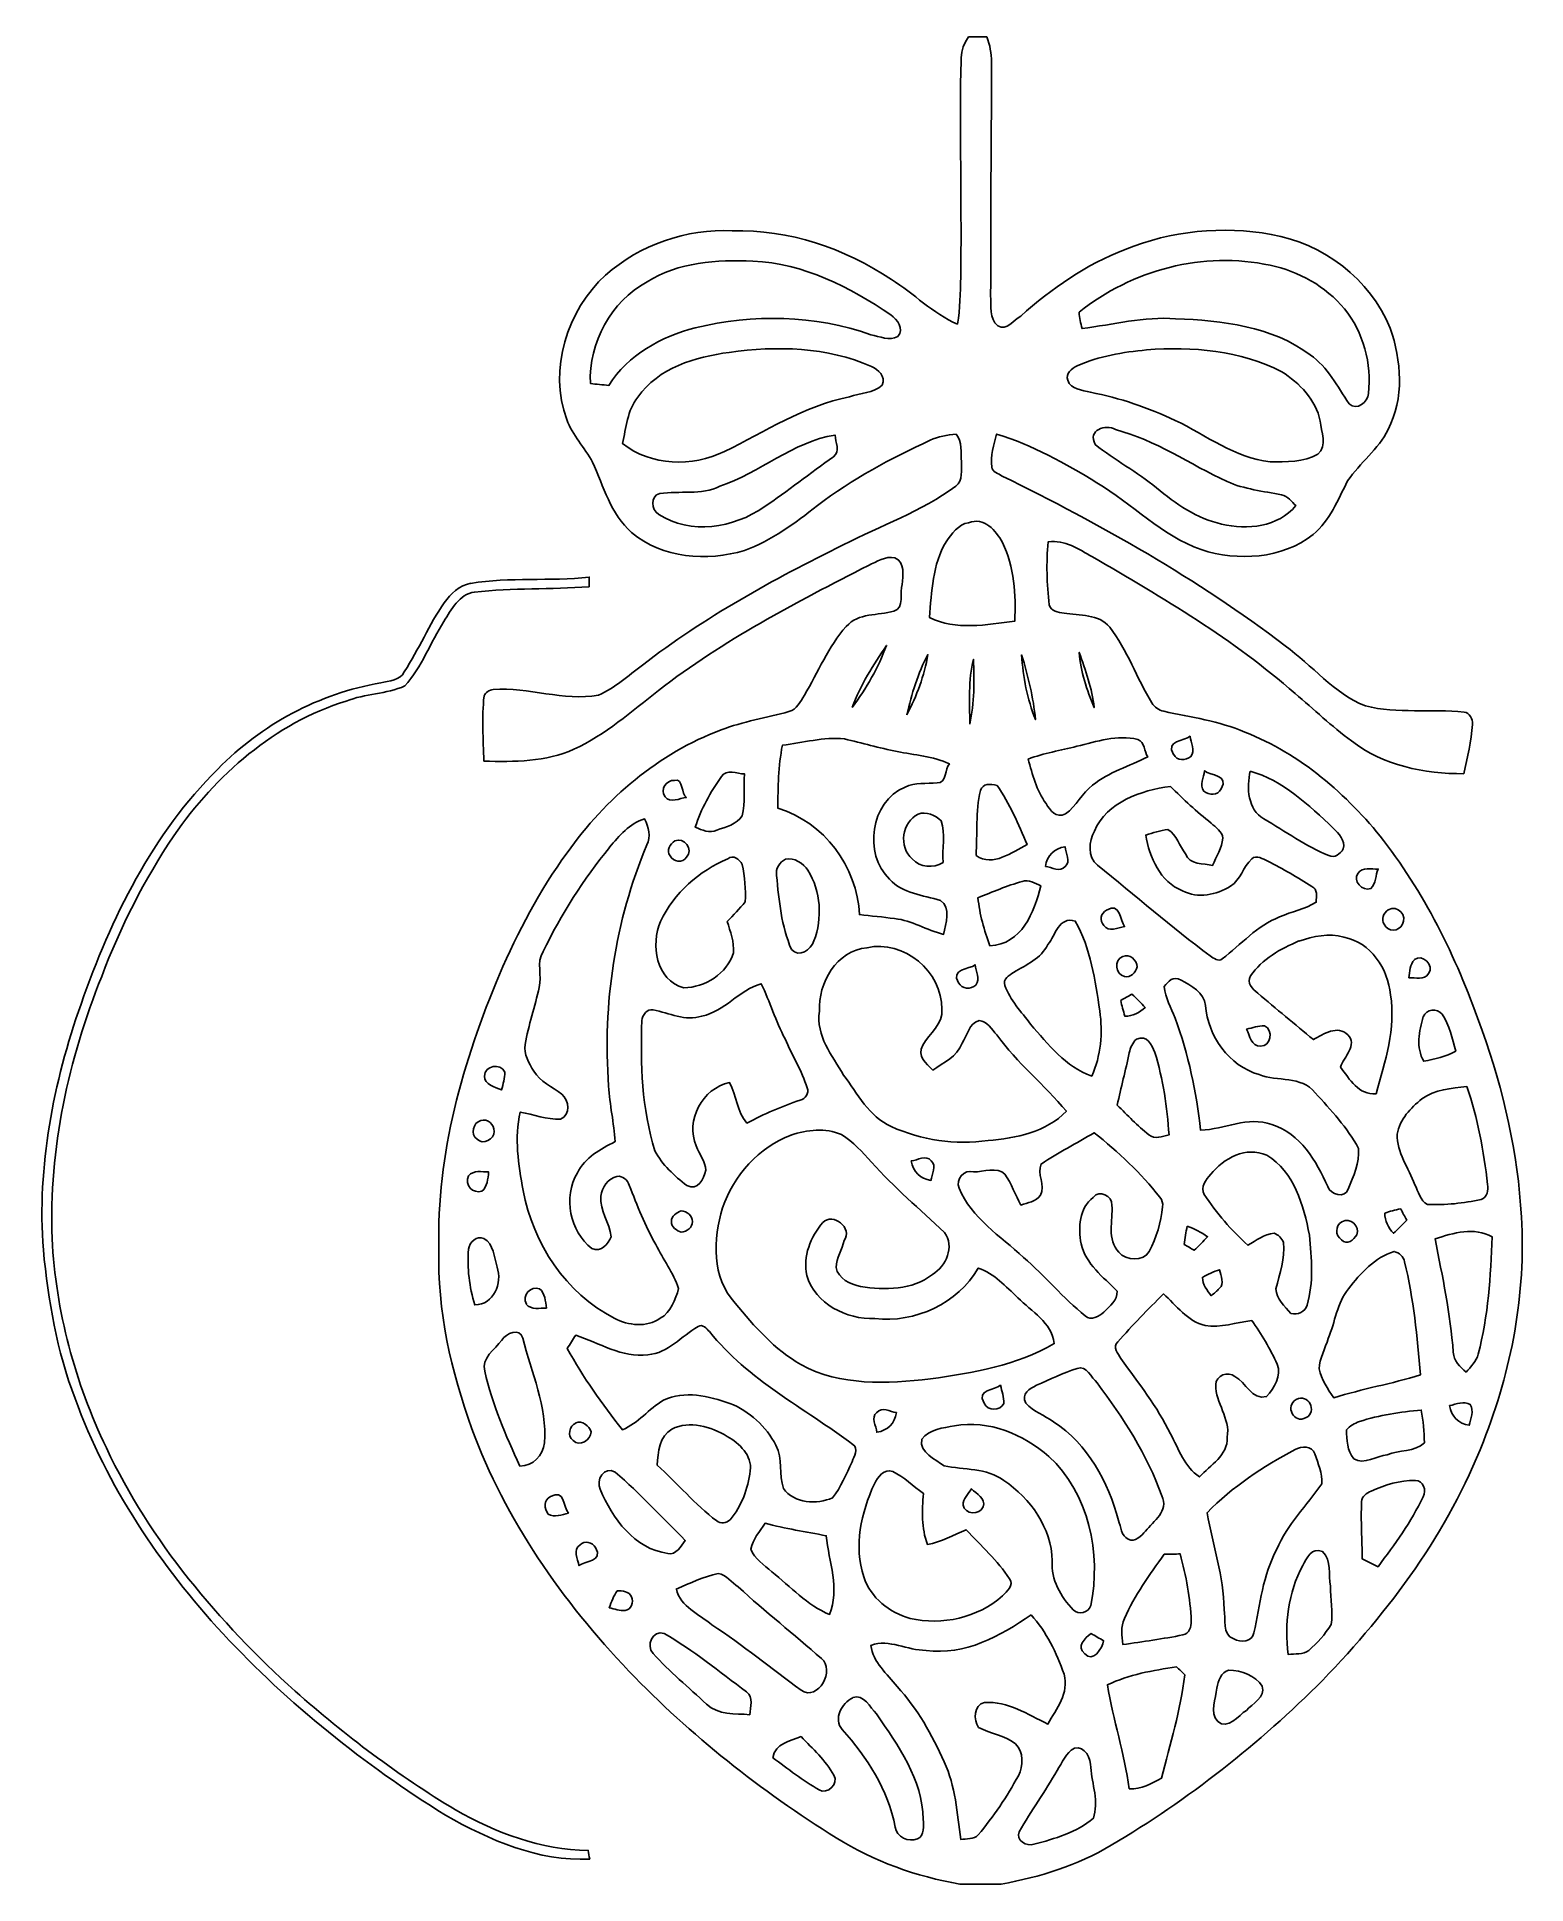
# Model space of a CAD drawing. Header units: centimetres. Extents: x -11.4 to 11.4, y -14.1 to 14.1.
import ezdxf

# ---------------------------------------------------------------- set-up
doc = ezdxf.new("R2010")
doc.units = ezdxf.units.CM
doc.header["$MEASUREMENT"] = 0
doc.layers.add('Camada 1', color=7, linetype='Continuous')

msp = doc.modelspace()

# ---------------------------------------------------------------- linework, layer by layer
at = {"layer": 'Camada 1', "color": 242}
for points, knots in [([(2.871, 14.111), (2.871, 14.111), (3.146, 14.111), (3.146, 14.111), (3.146, 14.111), (3.25, 13.866), (3.211, 13.594), (3.219, 13.336), (3.219, 13.336), (3.209, 12.277), (3.209, 11.218), (3.205, 10.159), (3.205, 10.159), (3.22, 10.013), (3.178, 9.802), (3.315, 9.698), (3.315, 9.698), (3.446, 9.612), (3.561, 9.788), (3.664, 9.846), (3.664, 9.846), (4.136, 10.268), (4.666, 10.636), (5.26, 10.863), (5.26, 10.863), (5.96, 11.151), (6.749, 11.227), (7.493, 11.094), (7.493, 11.094), (8.287, 10.955), (9.002, 10.412), (9.311, 9.663), (9.311, 9.663), (9.482, 9.168), (9.527, 8.589), (9.277, 8.113), (9.277, 8.113), (9.129, 7.81), (8.846, 7.604), (8.66, 7.328), (8.66, 7.328), (8.511, 7.04), (8.39, 6.722), (8.132, 6.509), (8.132, 6.509), (7.656, 6.134), (6.984, 6.096), (6.422, 6.278), (6.422, 6.278), (5.818, 6.494), (5.369, 6.973), (4.83, 7.299), (4.83, 7.299), (4.345, 7.597), (3.841, 7.876), (3.295, 8.043), (3.295, 8.043), (3.253, 7.88), (3.2, 7.709), (3.221, 7.539), (3.221, 7.539), (3.231, 7.461), (3.326, 7.44), (3.38, 7.402), (3.38, 7.402), (4.89, 6.664), (6.362, 5.829), (7.703, 4.81), (7.703, 4.81), (8.119, 4.513), (8.446, 4.082), (8.931, 3.889), (8.931, 3.889), (9.423, 3.767), (9.937, 3.848), (10.438, 3.796), (10.438, 3.796), (10.524, 3.782), (10.573, 3.69), (10.567, 3.608), (10.567, 3.608), (10.555, 3.352), (10.486, 3.104), (10.435, 2.854), (10.435, 2.854), (9.832, 2.849), (9.203, 2.981), (8.718, 3.355), (8.718, 3.355), (8.415, 3.577), (8.143, 3.838), (7.857, 4.08), (7.857, 4.08), (6.918, 4.905), (5.837, 5.544), (4.759, 6.168), (4.759, 6.168), (4.551, 6.282), (4.338, 6.432), (4.086, 6.397), (4.086, 6.397), (4.05, 6.077), (4.065, 5.753), (4.101, 5.434), (4.101, 5.434), (4.124, 5.335), (4.242, 5.32), (4.326, 5.308), (4.326, 5.308), (4.561, 5.266), (4.857, 5.3), (5.024, 5.094), (5.024, 5.094), (5.296, 4.742), (5.437, 4.312), (5.669, 3.936), (5.669, 3.936), (5.708, 3.87), (5.773, 3.823), (5.849, 3.808), (5.849, 3.808), (6.265, 3.717), (6.695, 3.658), (7.09, 3.49), (7.09, 3.49), (7.937, 3.156), (8.649, 2.542), (9.209, 1.833), (9.209, 1.833), (9.88, 0.965), (10.356, -0.037), (10.713, -1.07), (10.713, -1.07), (11.046, -1.985), (11.262, -2.946), (11.315, -3.919), (11.315, -3.919), (11.386, -5.087), (11.163, -6.264), (10.734, -7.349), (10.734, -7.349), (10.2, -8.73), (9.301, -9.937), (8.279, -10.996), (8.279, -10.996), (7.311, -11.964), (6.229, -12.822), (5.048, -13.517), (5.048, -13.517), (4.535, -13.826), (3.954, -14.005), (3.368, -14.111), (3.368, -14.111), (3.368, -14.111), (2.735, -14.111), (2.735, -14.111), (2.735, -14.111), (2.067, -13.997), (1.422, -13.764), (0.846, -13.406), (0.846, -13.406), (-0.305, -12.686), (-1.382, -11.84), (-2.321, -10.857), (-2.321, -10.857), (-3.343, -9.79), (-4.207, -8.548), (-4.722, -7.156), (-4.722, -7.156), (-5.036, -6.277), (-5.253, -5.348), (-5.226, -4.409), (-5.226, -4.409), (-5.266, -2.959), (-4.856, -1.54), (-4.3, -0.214), (-4.3, -0.214), (-4.016, 0.437), (-3.687, 1.072), (-3.267, 1.646), (-3.267, 1.646), (-2.679, 2.473), (-1.87, 3.168), (-0.912, 3.523), (-0.912, 3.523), (-0.577, 3.652), (-0.221, 3.708), (0.124, 3.803), (0.124, 3.803), (0.242, 3.835), (0.3, 3.957), (0.359, 4.052), (0.359, 4.052), (0.57, 4.404), (0.721, 4.797), (1, 5.104), (1, 5.104), (1.19, 5.317), (1.481, 5.267), (1.727, 5.338), (1.727, 5.338), (1.896, 5.386), (1.809, 5.627), (1.855, 5.747), (1.855, 5.747), (1.862, 5.873), (1.902, 6.094), (1.742, 6.151), (1.742, 6.151), (1.599, 6.186), (1.464, 6.089), (1.338, 6.037), (1.338, 6.037), (0.231, 5.47), (-0.883, 4.893), (-1.869, 4.126), (-1.869, 4.126), (-2.285, 3.807), (-2.68, 3.448), (-3.161, 3.228), (-3.161, 3.228), (-3.591, 3.037), (-4.076, 3.032), (-4.537, 3.047), (-4.537, 3.047), (-4.55, 3.378), (-4.568, 3.711), (-4.536, 4.042), (-4.536, 4.042), (-4.511, 4.098), (-4.456, 4.137), (-4.395, 4.141), (-4.395, 4.141), (-3.854, 4.186), (-3.325, 3.953), (-2.785, 4.055), (-2.785, 4.055), (-2.535, 4.163), (-2.333, 4.352), (-2.116, 4.512), (-2.116, 4.512), (-1.172, 5.245), (-0.118, 5.821), (0.951, 6.35), (0.951, 6.35), (1.527, 6.641), (2.147, 6.859), (2.671, 7.245), (2.671, 7.245), (2.787, 7.33), (2.755, 7.501), (2.761, 7.62), (2.761, 7.62), (2.742, 7.758), (2.778, 7.929), (2.677, 8.044), (2.677, 8.044), (2.541, 8.032), (2.406, 8.006), (2.281, 7.949), (2.281, 7.949), (1.678, 7.67), (1.089, 7.356), (0.559, 6.952), (0.559, 6.952), (0.216, 6.683), (-0.141, 6.416), (-0.555, 6.266), (-0.555, 6.266), (-1.128, 6.091), (-1.81, 6.143), (-2.282, 6.541), (-2.282, 6.541), (-2.598, 6.823), (-2.712, 7.242), (-2.876, 7.616), (-2.876, 7.616), (-3.001, 7.837), (-3.183, 8.025), (-3.271, 8.266), (-3.271, 8.266), (-3.555, 9.031), (-3.27, 9.934), (-2.678, 10.472), (-2.678, 10.472), (-2.155, 10.939), (-1.443, 11.182), (-0.743, 11.151), (-0.743, 11.151), (0.122, 11.17), (0.975, 10.884), (1.689, 10.405), (1.689, 10.405), (2.033, 10.189), (2.32, 9.888), (2.697, 9.723), (2.697, 9.723), (2.741, 9.96), (2.741, 10.202), (2.749, 10.442), (2.749, 10.442), (2.761, 11.442), (2.738, 12.442), (2.745, 13.442), (2.745, 13.442), (2.766, 13.663), (2.715, 13.926), (2.868, 14.111), (2.868, 14.111), (2.868, 14.111), (2.871, 14.111), (2.871, 14.111)], [0, 0, 0, 0, 0.012658, 0.012658, 0.012658, 0.012658, 0.025316, 0.025316, 0.025316, 0.025316, 0.037975, 0.037975, 0.037975, 0.037975, 0.050633, 0.050633, 0.050633, 0.050633, 0.063291, 0.063291, 0.063291, 0.063291, 0.075949, 0.075949, 0.075949, 0.075949, 0.088608, 0.088608, 0.088608, 0.088608, 0.101266, 0.101266, 0.101266, 0.101266, 0.113924, 0.113924, 0.113924, 0.113924, 0.126582, 0.126582, 0.126582, 0.126582, 0.139241, 0.139241, 0.139241, 0.139241, 0.151899, 0.151899, 0.151899, 0.151899, 0.164557, 0.164557, 0.164557, 0.164557, 0.177215, 0.177215, 0.177215, 0.177215, 0.189873, 0.189873, 0.189873, 0.189873, 0.202532, 0.202532, 0.202532, 0.202532, 0.21519, 0.21519, 0.21519, 0.21519, 0.227848, 0.227848, 0.227848, 0.227848, 0.240506, 0.240506, 0.240506, 0.240506, 0.253165, 0.253165, 0.253165, 0.253165, 0.265823, 0.265823, 0.265823, 0.265823, 0.278481, 0.278481, 0.278481, 0.278481, 0.291139, 0.291139, 0.291139, 0.291139, 0.303797, 0.303797, 0.303797, 0.303797, 0.316456, 0.316456, 0.316456, 0.316456, 0.329114, 0.329114, 0.329114, 0.329114, 0.341772, 0.341772, 0.341772, 0.341772, 0.35443, 0.35443, 0.35443, 0.35443, 0.367089, 0.367089, 0.367089, 0.367089, 0.379747, 0.379747, 0.379747, 0.379747, 0.392405, 0.392405, 0.392405, 0.392405, 0.405063, 0.405063, 0.405063, 0.405063, 0.417722, 0.417722, 0.417722, 0.417722, 0.43038, 0.43038, 0.43038, 0.43038, 0.443038, 0.443038, 0.443038, 0.443038, 0.455696, 0.455696, 0.455696, 0.455696, 0.468354, 0.468354, 0.468354, 0.468354, 0.481013, 0.481013, 0.481013, 0.481013, 0.493671, 0.493671, 0.493671, 0.493671, 0.506329, 0.506329, 0.506329, 0.506329, 0.518987, 0.518987, 0.518987, 0.518987, 0.531646, 0.531646, 0.531646, 0.531646, 0.544304, 0.544304, 0.544304, 0.544304, 0.556962, 0.556962, 0.556962, 0.556962, 0.56962, 0.56962, 0.56962, 0.56962, 0.582278, 0.582278, 0.582278, 0.582278, 0.594937, 0.594937, 0.594937, 0.594937, 0.607595, 0.607595, 0.607595, 0.607595, 0.620253, 0.620253, 0.620253, 0.620253, 0.632911, 0.632911, 0.632911, 0.632911, 0.64557, 0.64557, 0.64557, 0.64557, 0.658228, 0.658228, 0.658228, 0.658228, 0.670886, 0.670886, 0.670886, 0.670886, 0.683544, 0.683544, 0.683544, 0.683544, 0.696203, 0.696203, 0.696203, 0.696203, 0.708861, 0.708861, 0.708861, 0.708861, 0.721519, 0.721519, 0.721519, 0.721519, 0.734177, 0.734177, 0.734177, 0.734177, 0.746835, 0.746835, 0.746835, 0.746835, 0.759494, 0.759494, 0.759494, 0.759494, 0.772152, 0.772152, 0.772152, 0.772152, 0.78481, 0.78481, 0.78481, 0.78481, 0.797468, 0.797468, 0.797468, 0.797468, 0.810127, 0.810127, 0.810127, 0.810127, 0.822785, 0.822785, 0.822785, 0.822785, 0.835443, 0.835443, 0.835443, 0.835443, 0.848101, 0.848101, 0.848101, 0.848101, 0.860759, 0.860759, 0.860759, 0.860759, 0.873418, 0.873418, 0.873418, 0.873418, 0.886076, 0.886076, 0.886076, 0.886076, 0.898734, 0.898734, 0.898734, 0.898734, 0.911392, 0.911392, 0.911392, 0.911392, 0.924051, 0.924051, 0.924051, 0.924051, 0.936709, 0.936709, 0.936709, 0.936709, 0.949367, 0.949367, 0.949367, 0.949367, 0.962025, 0.962025, 0.962025, 0.962025, 0.974684, 0.974684, 0.974684, 0.974684, 1, 1, 1, 1]), ([(4.558, 9.904), (4.558, 9.819), (4.582, 9.736), (4.602, 9.655), (4.602, 9.655), (5.077, 9.716), (5.548, 9.843), (6.031, 9.805), (6.031, 9.805), (6.742, 9.777), (7.5, 9.694), (8.087, 9.254), (8.087, 9.254), (8.359, 9.069), (8.5, 8.767), (8.682, 8.506), (8.682, 8.506), (8.799, 8.395), (8.967, 8.529), (8.977, 8.664), (8.977, 8.664), (9.034, 9.118), (8.898, 9.597), (8.613, 9.957), (8.613, 9.957), (8.322, 10.299), (7.915, 10.535), (7.475, 10.622), (7.475, 10.622), (6.461, 10.845), (5.36, 10.551), (4.558, 9.905), (4.558, 9.905), (4.558, 9.905), (4.558, 9.904), (4.558, 9.904)], [0, 0, 0, 0, 0.1, 0.1, 0.1, 0.1, 0.2, 0.2, 0.2, 0.2, 0.3, 0.3, 0.3, 0.3, 0.4, 0.4, 0.4, 0.4, 0.5, 0.5, 0.5, 0.5, 0.6, 0.6, 0.6, 0.6, 0.7, 0.7, 0.7, 0.7, 0.8, 0.8, 0.8, 0.8, 1, 1, 1, 1]), ([(-2.045, 10.367), (-2.597, 10.069), (-2.937, 9.44), (-2.911, 8.816), (-2.911, 8.816), (-2.816, 8.805), (-2.724, 8.796), (-2.628, 8.786), (-2.628, 8.786), (-2.339, 9.254), (-1.828, 9.53), (-1.308, 9.667), (-1.308, 9.667), (-0.427, 9.882), (0.518, 9.864), (1.377, 9.562), (1.377, 9.562), (1.507, 9.534), (1.661, 9.462), (1.787, 9.536), (1.787, 9.536), (1.888, 9.65), (1.781, 9.796), (1.68, 9.865), (1.68, 9.865), (1.055, 10.291), (0.344, 10.651), (-0.426, 10.685), (-0.426, 10.685), (-0.975, 10.71), (-1.57, 10.673), (-2.045, 10.367), (-2.045, 10.367), (-2.045, 10.367), (-2.045, 10.367), (-2.045, 10.367)], [0, 0, 0, 0, 0.1, 0.1, 0.1, 0.1, 0.2, 0.2, 0.2, 0.2, 0.3, 0.3, 0.3, 0.3, 0.4, 0.4, 0.4, 0.4, 0.5, 0.5, 0.5, 0.5, 0.6, 0.6, 0.6, 0.6, 0.7, 0.7, 0.7, 0.7, 0.8, 0.8, 0.8, 0.8, 1, 1, 1, 1]), ([(-0.79, 9.292), (-1.306, 9.219), (-1.873, 9.06), (-2.185, 8.605), (-2.185, 8.605), (-2.348, 8.405), (-2.366, 8.139), (-2.419, 7.897), (-2.419, 7.897), (-1.981, 7.553), (-1.354, 7.541), (-0.862, 7.775), (-0.862, 7.775), (-0.239, 8.081), (0.356, 8.473), (1.047, 8.612), (1.047, 8.612), (1.212, 8.67), (1.415, 8.665), (1.55, 8.792), (1.55, 8.792), (1.601, 8.931), (1.489, 9.025), (1.386, 9.076), (1.386, 9.076), (0.704, 9.375), (-0.062, 9.396), (-0.79, 9.291), (-0.79, 9.291), (-0.79, 9.291), (-0.79, 9.292), (-0.79, 9.292)], [0, 0, 0, 0, 0.111111, 0.111111, 0.111111, 0.111111, 0.222222, 0.222222, 0.222222, 0.222222, 0.333333, 0.333333, 0.333333, 0.333333, 0.444444, 0.444444, 0.444444, 0.444444, 0.555556, 0.555556, 0.555556, 0.555556, 0.666667, 0.666667, 0.666667, 0.666667, 0.777778, 0.777778, 0.777778, 0.777778, 1, 1, 1, 1]), ([(5.588, 9.329), (5.226, 9.295), (4.861, 9.235), (4.528, 9.085), (4.528, 9.085), (4.449, 9.045), (4.346, 8.966), (4.382, 8.865), (4.382, 8.865), (4.426, 8.718), (4.61, 8.721), (4.73, 8.682), (4.73, 8.682), (5.178, 8.596), (5.613, 8.446), (6.025, 8.252), (6.025, 8.252), (6.501, 8.026), (6.937, 7.678), (7.476, 7.619), (7.476, 7.619), (7.718, 7.617), (7.99, 7.609), (8.206, 7.738), (8.206, 7.738), (8.358, 7.861), (8.256, 8.082), (8.238, 8.241), (8.238, 8.241), (8.179, 8.57), (7.923, 8.82), (7.653, 8.995), (7.653, 8.995), (7.022, 9.321), (6.285, 9.386), (5.587, 9.329), (5.587, 9.329), (5.587, 9.329), (5.588, 9.329), (5.588, 9.329)], [0, 0, 0, 0, 0.090909, 0.090909, 0.090909, 0.090909, 0.181818, 0.181818, 0.181818, 0.181818, 0.272727, 0.272727, 0.272727, 0.272727, 0.363636, 0.363636, 0.363636, 0.363636, 0.454545, 0.454545, 0.454545, 0.454545, 0.545455, 0.545455, 0.545455, 0.545455, 0.636364, 0.636364, 0.636364, 0.636364, 0.727273, 0.727273, 0.727273, 0.727273, 0.818182, 0.818182, 0.818182, 0.818182, 1, 1, 1, 1]), ([(4.803, 7.884), (5.1, 7.643), (5.445, 7.469), (5.737, 7.221), (5.737, 7.221), (6.033, 6.981), (6.355, 6.747), (6.735, 6.669), (6.735, 6.669), (7.126, 6.569), (7.598, 6.626), (7.869, 6.951), (7.869, 6.951), (7.802, 7.011), (7.745, 7.097), (7.651, 7.115), (7.651, 7.115), (7.372, 7.17), (7.081, 7.201), (6.818, 7.317), (6.818, 7.317), (6.249, 7.579), (5.724, 7.957), (5.111, 8.111), (5.111, 8.111), (4.965, 8.204), (4.68, 8.101), (4.803, 7.885), (4.803, 7.885), (4.803, 7.885), (4.803, 7.884), (4.803, 7.884)], [0, 0, 0, 0, 0.111111, 0.111111, 0.111111, 0.111111, 0.222222, 0.222222, 0.222222, 0.222222, 0.333333, 0.333333, 0.333333, 0.333333, 0.444444, 0.444444, 0.444444, 0.444444, 0.555556, 0.555556, 0.555556, 0.555556, 0.666667, 0.666667, 0.666667, 0.666667, 0.777778, 0.777778, 0.777778, 0.777778, 1, 1, 1, 1]), ([(-0.931, 7.246), (-1.219, 7.1), (-1.545, 7.184), (-1.85, 7.135), (-1.85, 7.135), (-2, 7.097), (-1.985, 6.885), (-1.866, 6.816), (-1.866, 6.816), (-1.381, 6.497), (-0.721, 6.611), (-0.26, 6.925), (-0.26, 6.925), (0.101, 7.173), (0.446, 7.444), (0.804, 7.698), (0.804, 7.698), (0.912, 7.776), (0.834, 7.92), (0.827, 8.029), (0.827, 8.029), (0.181, 7.924), (-0.321, 7.45), (-0.932, 7.246), (-0.932, 7.246), (-0.932, 7.246), (-0.931, 7.246), (-0.931, 7.246)], [0, 0, 0, 0, 0.125, 0.125, 0.125, 0.125, 0.25, 0.25, 0.25, 0.25, 0.375, 0.375, 0.375, 0.375, 0.5, 0.5, 0.5, 0.5, 0.625, 0.625, 0.625, 0.625, 0.75, 0.75, 0.75, 0.75, 1, 1, 1, 1]), ([(2.868, 6.689), (2.707, 6.666), (2.612, 6.517), (2.523, 6.398), (2.523, 6.398), (2.318, 6.051), (2.303, 5.633), (2.27, 5.242), (2.27, 5.242), (2.674, 5.036), (3.144, 5.133), (3.574, 5.183), (3.574, 5.183), (3.591, 5.589), (3.571, 6.016), (3.385, 6.387), (3.385, 6.387), (3.29, 6.57), (3.102, 6.78), (2.869, 6.689), (2.869, 6.689), (2.869, 6.689), (2.868, 6.689), (2.868, 6.689)], [0, 0, 0, 0, 0.142857, 0.142857, 0.142857, 0.142857, 0.285714, 0.285714, 0.285714, 0.285714, 0.428571, 0.428571, 0.428571, 0.428571, 0.571429, 0.571429, 0.571429, 0.571429, 0.714286, 0.714286, 0.714286, 0.714286, 1, 1, 1, 1]), ([(-4.74, 5.762), (-4.141, 5.862), (-3.53, 5.791), (-2.928, 5.857), (-2.928, 5.857), (-2.929, 5.808), (-2.929, 5.76), (-2.93, 5.711), (-2.93, 5.711), (-3.513, 5.668), (-4.1, 5.692), (-4.682, 5.629), (-4.682, 5.629), (-4.914, 5.594), (-5.037, 5.363), (-5.149, 5.182), (-5.149, 5.182), (-5.357, 4.859), (-5.486, 4.481), (-5.745, 4.195), (-5.745, 4.195), (-6.028, 4.069), (-6.354, 4.077), (-6.643, 3.963), (-6.643, 3.963), (-7.736, 3.627), (-8.634, 2.831), (-9.277, 1.905), (-9.277, 1.905), (-9.725, 1.235), (-10.094, 0.512), (-10.377, -0.243), (-10.377, -0.243), (-10.886, -1.513), (-11.187, -2.878), (-11.135, -4.25), (-11.135, -4.25), (-11.081, -5.358), (-10.785, -6.449), (-10.306, -7.448), (-10.306, -7.448), (-9.633, -8.88), (-8.589, -10.107), (-7.423, -11.164), (-7.423, -11.164), (-6.657, -11.834), (-5.846, -12.458), (-4.97, -12.976), (-4.97, -12.976), (-4.354, -13.337), (-3.663, -13.583), (-2.944, -13.598), (-2.944, -13.598), (-2.937, -13.642), (-2.929, -13.686), (-2.921, -13.73), (-2.921, -13.73), (-3.707, -13.765), (-4.454, -13.442), (-5.123, -13.06), (-5.123, -13.06), (-6.368, -12.286), (-7.522, -11.36), (-8.524, -10.288), (-8.524, -10.288), (-9.485, -9.239), (-10.298, -8.034), (-10.785, -6.691), (-10.785, -6.691), (-11.063, -5.966), (-11.196, -5.194), (-11.269, -4.423), (-11.269, -4.423), (-11.367, -3.145), (-11.116, -1.867), (-10.693, -0.665), (-10.693, -0.665), (-10.231, 0.647), (-9.606, 1.94), (-8.603, 2.925), (-8.603, 2.925), (-7.938, 3.61), (-7.054, 4.079), (-6.113, 4.243), (-6.113, 4.243), (-5.989, 4.274), (-5.817, 4.274), (-5.754, 4.413), (-5.754, 4.413), (-5.529, 4.751), (-5.379, 5.134), (-5.144, 5.466), (-5.144, 5.466), (-5.047, 5.605), (-4.91, 5.731), (-4.739, 5.763), (-4.739, 5.763), (-4.739, 5.763), (-4.74, 5.762), (-4.74, 5.762)], [0, 0, 0, 0, 0.038462, 0.038462, 0.038462, 0.038462, 0.076923, 0.076923, 0.076923, 0.076923, 0.115385, 0.115385, 0.115385, 0.115385, 0.153846, 0.153846, 0.153846, 0.153846, 0.192308, 0.192308, 0.192308, 0.192308, 0.230769, 0.230769, 0.230769, 0.230769, 0.269231, 0.269231, 0.269231, 0.269231, 0.307692, 0.307692, 0.307692, 0.307692, 0.346154, 0.346154, 0.346154, 0.346154, 0.384615, 0.384615, 0.384615, 0.384615, 0.423077, 0.423077, 0.423077, 0.423077, 0.461538, 0.461538, 0.461538, 0.461538, 0.5, 0.5, 0.5, 0.5, 0.538462, 0.538462, 0.538462, 0.538462, 0.576923, 0.576923, 0.576923, 0.576923, 0.615385, 0.615385, 0.615385, 0.615385, 0.653846, 0.653846, 0.653846, 0.653846, 0.692308, 0.692308, 0.692308, 0.692308, 0.730769, 0.730769, 0.730769, 0.730769, 0.769231, 0.769231, 0.769231, 0.769231, 0.807692, 0.807692, 0.807692, 0.807692, 0.846154, 0.846154, 0.846154, 0.846154, 0.884615, 0.884615, 0.884615, 0.884615, 0.923077, 0.923077, 0.923077, 0.923077, 1, 1, 1, 1]), ([(1.09, 3.868), (1.306, 4.156), (1.488, 4.477), (1.615, 4.815), (1.615, 4.815), (1.411, 4.518), (1.216, 4.207), (1.09, 3.868), (1.09, 3.868), (1.09, 3.868), (1.09, 3.868), (1.09, 3.868)], [0, 0, 0, 0, 0.25, 0.25, 0.25, 0.25, 0.5, 0.5, 0.5, 0.5, 1, 1, 1, 1]), ([(1.923, 3.756), (2.079, 4.041), (2.189, 4.354), (2.247, 4.674), (2.247, 4.674), (2.092, 4.388), (2, 4.072), (1.923, 3.756), (1.923, 3.756), (1.923, 3.756), (1.923, 3.756), (1.923, 3.756)], [0, 0, 0, 0, 0.25, 0.25, 0.25, 0.25, 0.5, 0.5, 0.5, 0.5, 1, 1, 1, 1]), ([(2.887, 3.612), (2.955, 3.938), (2.959, 4.272), (2.941, 4.603), (2.941, 4.603), (2.863, 4.279), (2.884, 3.942), (2.887, 3.612), (2.887, 3.612), (2.887, 3.612), (2.887, 3.612), (2.887, 3.612)], [0, 0, 0, 0, 0.25, 0.25, 0.25, 0.25, 0.5, 0.5, 0.5, 0.5, 1, 1, 1, 1]), ([(3.679, 4.67), (3.698, 4.333), (3.764, 3.996), (3.89, 3.682), (3.89, 3.682), (3.858, 4.018), (3.778, 4.348), (3.679, 4.67), (3.679, 4.67), (3.679, 4.67), (3.679, 4.67), (3.679, 4.67)], [0, 0, 0, 0, 0.25, 0.25, 0.25, 0.25, 0.5, 0.5, 0.5, 0.5, 1, 1, 1, 1]), ([(4.559, 4.707), (4.575, 4.413), (4.677, 4.135), (4.786, 3.865), (4.786, 3.865), (4.759, 4.156), (4.651, 4.432), (4.559, 4.707), (4.559, 4.707), (4.559, 4.707), (4.559, 4.707), (4.559, 4.707)], [0, 0, 0, 0, 0.25, 0.25, 0.25, 0.25, 0.5, 0.5, 0.5, 0.5, 1, 1, 1, 1]), ([(0.023, 3.288), (-0.039, 2.971), (-0.045, 2.647), (-0.046, 2.325), (-0.046, 2.325), (0.656, 2.119), (1.171, 1.429), (1.2, 0.702), (1.2, 0.702), (1.379, 0.678), (1.559, 0.666), (1.738, 0.64), (1.738, 0.64), (2.003, 0.614), (2.23, 0.463), (2.485, 0.398), (2.485, 0.398), (2.523, 0.561), (2.604, 0.807), (2.437, 0.917), (2.437, 0.917), (2.172, 0.997), (1.861, 1.024), (1.661, 1.242), (1.661, 1.242), (1.257, 1.634), (1.367, 2.426), (1.897, 2.65), (1.897, 2.65), (2.05, 2.724), (2.225, 2.699), (2.388, 2.713), (2.388, 2.713), (2.531, 2.711), (2.509, 2.933), (2.574, 3.004), (2.574, 3.004), (2.323, 3.122), (2.042, 3.138), (1.775, 3.195), (1.775, 3.195), (1.503, 3.244), (1.239, 3.327), (0.971, 3.385), (0.971, 3.385), (0.652, 3.419), (0.337, 3.327), (0.023, 3.288), (0.023, 3.288), (0.023, 3.288), (0.023, 3.288), (0.023, 3.288)], [0, 0, 0, 0, 0.071429, 0.071429, 0.071429, 0.071429, 0.142857, 0.142857, 0.142857, 0.142857, 0.214286, 0.214286, 0.214286, 0.214286, 0.285714, 0.285714, 0.285714, 0.285714, 0.357143, 0.357143, 0.357143, 0.357143, 0.428571, 0.428571, 0.428571, 0.428571, 0.5, 0.5, 0.5, 0.5, 0.571429, 0.571429, 0.571429, 0.571429, 0.642857, 0.642857, 0.642857, 0.642857, 0.714286, 0.714286, 0.714286, 0.714286, 0.785714, 0.785714, 0.785714, 0.785714, 0.857143, 0.857143, 0.857143, 0.857143, 1, 1, 1, 1]), ([(4.522, 3.273), (4.274, 3.208), (4.019, 3.169), (3.779, 3.078), (3.779, 3.078), (3.842, 2.842), (3.907, 2.6), (4.051, 2.398), (4.051, 2.398), (4.113, 2.299), (4.206, 2.163), (4.351, 2.24), (4.351, 2.24), (4.513, 2.361), (4.6, 2.557), (4.763, 2.677), (4.763, 2.677), (5.011, 2.881), (5.324, 2.967), (5.605, 3.111), (5.605, 3.111), (5.55, 3.188), (5.565, 3.341), (5.454, 3.377), (5.454, 3.377), (5.14, 3.455), (4.825, 3.343), (4.522, 3.273), (4.522, 3.273), (4.522, 3.273), (4.522, 3.273), (4.522, 3.273)], [0, 0, 0, 0, 0.111111, 0.111111, 0.111111, 0.111111, 0.222222, 0.222222, 0.222222, 0.222222, 0.333333, 0.333333, 0.333333, 0.333333, 0.444444, 0.444444, 0.444444, 0.444444, 0.555556, 0.555556, 0.555556, 0.555556, 0.666667, 0.666667, 0.666667, 0.666667, 0.777778, 0.777778, 0.777778, 0.777778, 1, 1, 1, 1]), ([(6, 3.151), (6.051, 3.049), (6.185, 3.049), (6.265, 3.116), (6.265, 3.116), (6.329, 3.211), (6.269, 3.326), (6.252, 3.426), (6.252, 3.426), (6.169, 3.352), (5.868, 3.366), (6, 3.15), (6, 3.15), (6, 3.15), (6, 3.151), (6, 3.151)], [0, 0, 0, 0, 0.2, 0.2, 0.2, 0.2, 0.4, 0.4, 0.4, 0.4, 0.6, 0.6, 0.6, 0.6, 1, 1, 1, 1]), ([(-0.907, 2.809), (-1.077, 2.573), (-1.222, 2.314), (-1.308, 2.035), (-1.308, 2.035), (-1.204, 1.995), (-1.09, 1.938), (-0.978, 1.99), (-0.978, 1.99), (-0.843, 2.044), (-0.672, 2.077), (-0.592, 2.209), (-0.592, 2.209), (-0.534, 2.415), (-0.576, 2.64), (-0.554, 2.851), (-0.554, 2.851), (-0.672, 2.852), (-0.832, 2.934), (-0.907, 2.809), (-0.907, 2.809), (-0.907, 2.809), (-0.907, 2.809), (-0.907, 2.809)], [0, 0, 0, 0, 0.142857, 0.142857, 0.142857, 0.142857, 0.285714, 0.285714, 0.285714, 0.285714, 0.428571, 0.428571, 0.428571, 0.428571, 0.571429, 0.571429, 0.571429, 0.571429, 0.714286, 0.714286, 0.714286, 0.714286, 1, 1, 1, 1]), ([(6.475, 2.897), (6.457, 2.797), (6.397, 2.682), (6.462, 2.587), (6.462, 2.587), (6.541, 2.52), (6.676, 2.52), (6.727, 2.622), (6.727, 2.622), (6.859, 2.837), (6.558, 2.823), (6.475, 2.898), (6.475, 2.898), (6.475, 2.898), (6.475, 2.897), (6.475, 2.897)], [0, 0, 0, 0, 0.2, 0.2, 0.2, 0.2, 0.4, 0.4, 0.4, 0.4, 0.6, 0.6, 0.6, 0.6, 1, 1, 1, 1]), ([(7.169, 2.894), (7.118, 2.641), (7.129, 2.306), (7.38, 2.164), (7.38, 2.164), (7.707, 1.972), (8.019, 1.749), (8.371, 1.604), (8.371, 1.604), (8.461, 1.558), (8.55, 1.63), (8.593, 1.706), (8.593, 1.706), (8.634, 1.832), (8.518, 1.939), (8.441, 2.024), (8.441, 2.024), (8.066, 2.369), (7.674, 2.756), (7.17, 2.893), (7.17, 2.893), (7.17, 2.893), (7.169, 2.894), (7.169, 2.894)], [0, 0, 0, 0, 0.142857, 0.142857, 0.142857, 0.142857, 0.285714, 0.285714, 0.285714, 0.285714, 0.428571, 0.428571, 0.428571, 0.428571, 0.571429, 0.571429, 0.571429, 0.571429, 0.714286, 0.714286, 0.714286, 0.714286, 1, 1, 1, 1]), ([(-1.77, 2.503), (-1.692, 2.4), (-1.546, 2.477), (-1.444, 2.493), (-1.444, 2.493), (-1.521, 2.531), (-1.487, 2.789), (-1.625, 2.752), (-1.625, 2.752), (-1.752, 2.761), (-1.852, 2.609), (-1.77, 2.503), (-1.77, 2.503), (-1.77, 2.503), (-1.77, 2.503), (-1.77, 2.503)], [0, 0, 0, 0, 0.2, 0.2, 0.2, 0.2, 0.4, 0.4, 0.4, 0.4, 0.6, 0.6, 0.6, 0.6, 1, 1, 1, 1]), ([(3.048, 2.597), (2.976, 2.273), (3.002, 1.935), (2.983, 1.605), (2.983, 1.605), (3.244, 1.423), (3.53, 1.656), (3.763, 1.771), (3.763, 1.771), (3.632, 2.083), (3.497, 2.398), (3.303, 2.676), (3.303, 2.676), (3.199, 2.701), (3.084, 2.709), (3.048, 2.597), (3.048, 2.597), (3.048, 2.597), (3.048, 2.597), (3.048, 2.597)], [0, 0, 0, 0, 0.166667, 0.166667, 0.166667, 0.166667, 0.333333, 0.333333, 0.333333, 0.333333, 0.5, 0.5, 0.5, 0.5, 0.666667, 0.666667, 0.666667, 0.666667, 1, 1, 1, 1]), ([(4.792, 1.977), (4.706, 1.818), (4.682, 1.582), (4.84, 1.459), (4.84, 1.459), (5.407, 0.989), (5.972, 0.515), (6.558, 0.069), (6.558, 0.069), (6.613, 0.04), (6.683, -0.028), (6.744, 0.026), (6.744, 0.026), (7.031, 0.242), (7.274, 0.534), (7.619, 0.665), (7.619, 0.665), (7.801, 0.751), (8.008, 0.782), (8.179, 0.891), (8.179, 0.891), (8.181, 0.981), (8.206, 1.086), (8.115, 1.132), (8.115, 1.132), (7.895, 1.269), (7.671, 1.401), (7.44, 1.519), (7.44, 1.519), (7.368, 1.549), (7.268, 1.621), (7.195, 1.552), (7.195, 1.552), (7.064, 1.432), (7.023, 1.236), (6.872, 1.135), (6.872, 1.135), (6.656, 1.001), (6.371, 0.942), (6.137, 1.065), (6.137, 1.065), (5.792, 1.2), (5.635, 1.576), (5.574, 1.916), (5.574, 1.916), (5.687, 1.948), (5.798, 1.99), (5.915, 1.999), (5.915, 1.999), (6.049, 1.918), (6.086, 1.746), (6.184, 1.631), (6.184, 1.631), (6.24, 1.451), (6.461, 1.493), (6.596, 1.452), (6.596, 1.452), (6.653, 1.589), (6.736, 1.72), (6.755, 1.87), (6.755, 1.87), (6.739, 1.971), (6.645, 2.035), (6.574, 2.099), (6.574, 2.099), (6.354, 2.272), (6.149, 2.463), (5.951, 2.661), (5.951, 2.661), (5.502, 2.596), (4.983, 2.427), (4.79, 1.976), (4.79, 1.976), (4.79, 1.976), (4.792, 1.977), (4.792, 1.977)], [0, 0, 0, 0, 0.05, 0.05, 0.05, 0.05, 0.1, 0.1, 0.1, 0.1, 0.15, 0.15, 0.15, 0.15, 0.2, 0.2, 0.2, 0.2, 0.25, 0.25, 0.25, 0.25, 0.3, 0.3, 0.3, 0.3, 0.35, 0.35, 0.35, 0.35, 0.4, 0.4, 0.4, 0.4, 0.45, 0.45, 0.45, 0.45, 0.5, 0.5, 0.5, 0.5, 0.55, 0.55, 0.55, 0.55, 0.6, 0.6, 0.6, 0.6, 0.65, 0.65, 0.65, 0.65, 0.7, 0.7, 0.7, 0.7, 0.75, 0.75, 0.75, 0.75, 0.8, 0.8, 0.8, 0.8, 0.85, 0.85, 0.85, 0.85, 0.9, 0.9, 0.9, 0.9, 1, 1, 1, 1]), ([(2.098, 2.236), (1.848, 2.12), (1.797, 1.732), (2.006, 1.552), (2.006, 1.552), (2.131, 1.419), (2.326, 1.405), (2.478, 1.498), (2.478, 1.498), (2.457, 1.706), (2.522, 1.933), (2.447, 2.134), (2.447, 2.134), (2.359, 2.22), (2.219, 2.285), (2.098, 2.236), (2.098, 2.236), (2.098, 2.236), (2.098, 2.236), (2.098, 2.236)], [0, 0, 0, 0, 0.166667, 0.166667, 0.166667, 0.166667, 0.333333, 0.333333, 0.333333, 0.333333, 0.5, 0.5, 0.5, 0.5, 0.666667, 0.666667, 0.666667, 0.666667, 1, 1, 1, 1]), ([(-2.618, 1.729), (-3.016, 1.239), (-3.361, 0.705), (-3.633, 0.135), (-3.633, 0.135), (-3.739, -0.033), (-3.647, -0.23), (-3.693, -0.41), (-3.693, -0.41), (-3.758, -0.702), (-3.856, -0.988), (-3.908, -1.284), (-3.908, -1.284), (-3.934, -1.432), (-3.846, -1.567), (-3.777, -1.69), (-3.777, -1.69), (-3.676, -1.851), (-3.493, -1.93), (-3.348, -2.043), (-3.348, -2.043), (-3.231, -2.14), (-3.211, -2.354), (-3.368, -2.424), (-3.368, -2.424), (-3.577, -2.429), (-3.778, -2.354), (-3.982, -2.317), (-3.982, -2.317), (-4.077, -2.709), (-4.009, -3.121), (-3.938, -3.512), (-3.938, -3.512), (-3.789, -4.323), (-3.286, -5.085), (-2.545, -5.465), (-2.545, -5.465), (-2.331, -5.579), (-2.05, -5.611), (-1.842, -5.466), (-1.842, -5.466), (-1.678, -5.374), (-1.612, -5.18), (-1.562, -5.011), (-1.562, -5.011), (-1.648, -4.773), (-1.796, -4.564), (-1.912, -4.34), (-1.912, -4.34), (-2.076, -4.052), (-2.194, -3.742), (-2.317, -3.435), (-2.317, -3.435), (-2.344, -3.354), (-2.414, -3.287), (-2.504, -3.298), (-2.504, -3.298), (-2.643, -3.329), (-2.734, -3.467), (-2.752, -3.602), (-2.752, -3.602), (-2.77, -3.825), (-2.614, -4.004), (-2.595, -4.22), (-2.595, -4.22), (-2.635, -4.336), (-2.746, -4.459), (-2.887, -4.401), (-2.887, -4.401), (-3.23, -4.137), (-3.328, -3.617), (-3.109, -3.245), (-3.109, -3.245), (-2.998, -3.01), (-2.752, -2.883), (-2.533, -2.767), (-2.533, -2.767), (-2.55, -2.482), (-2.616, -2.203), (-2.632, -1.918), (-2.632, -1.918), (-2.726, -0.668), (-2.534, 0.608), (-2.049, 1.765), (-2.049, 1.765), (-1.977, 1.896), (-2.02, 2.038), (-2.083, 2.162), (-2.083, 2.162), (-2.313, 2.095), (-2.468, 1.906), (-2.618, 1.732), (-2.618, 1.732), (-2.618, 1.732), (-2.618, 1.729), (-2.618, 1.729)], [0, 0, 0, 0, 0.04, 0.04, 0.04, 0.04, 0.08, 0.08, 0.08, 0.08, 0.12, 0.12, 0.12, 0.12, 0.16, 0.16, 0.16, 0.16, 0.2, 0.2, 0.2, 0.2, 0.24, 0.24, 0.24, 0.24, 0.28, 0.28, 0.28, 0.28, 0.32, 0.32, 0.32, 0.32, 0.36, 0.36, 0.36, 0.36, 0.4, 0.4, 0.4, 0.4, 0.44, 0.44, 0.44, 0.44, 0.48, 0.48, 0.48, 0.48, 0.52, 0.52, 0.52, 0.52, 0.56, 0.56, 0.56, 0.56, 0.6, 0.6, 0.6, 0.6, 0.64, 0.64, 0.64, 0.64, 0.68, 0.68, 0.68, 0.68, 0.72, 0.72, 0.72, 0.72, 0.76, 0.76, 0.76, 0.76, 0.8, 0.8, 0.8, 0.8, 0.84, 0.84, 0.84, 0.84, 0.88, 0.88, 0.88, 0.88, 0.92, 0.92, 0.92, 0.92, 1, 1, 1, 1]), ([(-1.619, 1.829), (-1.688, 1.781), (-1.759, 1.679), (-1.691, 1.6), (-1.691, 1.6), (-1.647, 1.5), (-1.503, 1.489), (-1.441, 1.577), (-1.441, 1.577), (-1.325, 1.701), (-1.484, 1.886), (-1.62, 1.829), (-1.62, 1.829), (-1.62, 1.829), (-1.619, 1.829), (-1.619, 1.829)], [0, 0, 0, 0, 0.2, 0.2, 0.2, 0.2, 0.4, 0.4, 0.4, 0.4, 0.6, 0.6, 0.6, 0.6, 1, 1, 1, 1]), ([(4.042, 1.437), (4.138, 1.427), (4.266, 1.343), (4.344, 1.435), (4.344, 1.435), (4.436, 1.513), (4.352, 1.641), (4.342, 1.737), (4.342, 1.737), (4.177, 1.713), (4.066, 1.602), (4.042, 1.437), (4.042, 1.437), (4.042, 1.437), (4.042, 1.437), (4.042, 1.437)], [0, 0, 0, 0, 0.2, 0.2, 0.2, 0.2, 0.4, 0.4, 0.4, 0.4, 0.6, 0.6, 0.6, 0.6, 1, 1, 1, 1]), ([(-0.811, 1.554), (-1.247, 1.369), (-1.636, 1.031), (-1.837, 0.598), (-1.837, 0.598), (-1.995, 0.249), (-1.907, -0.306), (-1.485, -0.418), (-1.485, -0.418), (-1.16, -0.412), (-0.822, -0.202), (-0.725, 0.119), (-0.725, 0.119), (-0.71, 0.283), (-0.774, 0.441), (-0.819, 0.596), (-0.819, 0.596), (-0.727, 0.694), (-0.632, 0.791), (-0.545, 0.894), (-0.545, 0.894), (-0.537, 1.087), (-0.546, 1.281), (-0.592, 1.469), (-0.592, 1.469), (-0.628, 1.548), (-0.73, 1.619), (-0.812, 1.555), (-0.812, 1.555), (-0.812, 1.555), (-0.811, 1.554), (-0.811, 1.554)], [0, 0, 0, 0, 0.111111, 0.111111, 0.111111, 0.111111, 0.222222, 0.222222, 0.222222, 0.222222, 0.333333, 0.333333, 0.333333, 0.333333, 0.444444, 0.444444, 0.444444, 0.444444, 0.555556, 0.555556, 0.555556, 0.555556, 0.666667, 0.666667, 0.666667, 0.666667, 0.777778, 0.777778, 0.777778, 0.777778, 1, 1, 1, 1]), ([(0.073, 1.546), (-0.024, 1.508), (-0.082, 1.399), (-0.066, 1.297), (-0.066, 1.297), (-0.029, 0.917), (0.008, 0.523), (0.161, 0.17), (0.161, 0.17), (0.279, 0.036), (0.459, 0.163), (0.506, 0.298), (0.506, 0.298), (0.635, 0.644), (0.613, 1.061), (0.413, 1.378), (0.413, 1.378), (0.348, 1.485), (0.201, 1.579), (0.073, 1.546), (0.073, 1.546), (0.073, 1.546), (0.073, 1.546), (0.073, 1.546)], [0, 0, 0, 0, 0.142857, 0.142857, 0.142857, 0.142857, 0.285714, 0.285714, 0.285714, 0.285714, 0.428571, 0.428571, 0.428571, 0.428571, 0.571429, 0.571429, 0.571429, 0.571429, 0.714286, 0.714286, 0.714286, 0.714286, 1, 1, 1, 1]), ([(8.82, 1.333), (8.728, 1.219), (8.886, 1.049), (9.015, 1.099), (9.015, 1.099), (9.095, 1.176), (9.083, 1.306), (9.127, 1.396), (9.127, 1.396), (9.025, 1.391), (8.885, 1.439), (8.82, 1.332), (8.82, 1.332), (8.82, 1.332), (8.82, 1.333), (8.82, 1.333)], [0, 0, 0, 0, 0.2, 0.2, 0.2, 0.2, 0.4, 0.4, 0.4, 0.4, 0.6, 0.6, 0.6, 0.6, 1, 1, 1, 1]), ([(3.687, 1.209), (3.456, 1.142), (3.234, 1.047), (3.011, 0.959), (3.011, 0.959), (3.035, 0.706), (3.107, 0.462), (3.193, 0.225), (3.193, 0.225), (3.676, 0.241), (3.875, 0.743), (3.973, 1.142), (3.973, 1.142), (3.883, 1.177), (3.788, 1.244), (3.687, 1.209), (3.687, 1.209), (3.687, 1.209), (3.687, 1.209), (3.687, 1.209)], [0, 0, 0, 0, 0.166667, 0.166667, 0.166667, 0.166667, 0.333333, 0.333333, 0.333333, 0.333333, 0.5, 0.5, 0.5, 0.5, 0.666667, 0.666667, 0.666667, 0.666667, 1, 1, 1, 1]), ([(4.976, 0.771), (4.891, 0.727), (4.862, 0.605), (4.936, 0.536), (4.936, 0.536), (5.01, 0.423), (5.149, 0.504), (5.252, 0.519), (5.252, 0.519), (5.177, 0.602), (5.192, 0.902), (4.976, 0.771), (4.976, 0.771), (4.976, 0.771), (4.976, 0.771), (4.976, 0.771)], [0, 0, 0, 0, 0.2, 0.2, 0.2, 0.2, 0.4, 0.4, 0.4, 0.4, 0.6, 0.6, 0.6, 0.6, 1, 1, 1, 1]), ([(9.279, 0.773), (9.205, 0.727), (9.172, 0.63), (9.218, 0.553), (9.218, 0.553), (9.263, 0.436), (9.45, 0.436), (9.496, 0.553), (9.496, 0.553), (9.575, 0.678), (9.426, 0.86), (9.279, 0.773), (9.279, 0.773), (9.279, 0.773), (9.279, 0.773), (9.279, 0.773)], [0, 0, 0, 0, 0.2, 0.2, 0.2, 0.2, 0.4, 0.4, 0.4, 0.4, 0.6, 0.6, 0.6, 0.6, 1, 1, 1, 1]), ([(4.08, 0.246), (3.975, 0.026), (3.751, -0.063), (3.556, -0.181), (3.556, -0.181), (3.489, -0.227), (3.387, -0.283), (3.422, -0.381), (3.422, -0.381), (3.501, -0.606), (3.676, -0.783), (3.815, -0.974), (3.815, -0.974), (4.085, -1.278), (4.35, -1.628), (4.751, -1.766), (4.751, -1.766), (4.89, -1.454), (4.921, -1.106), (4.872, -0.77), (4.872, -0.77), (4.802, -0.303), (4.735, 0.184), (4.499, 0.601), (4.499, 0.601), (4.242, 0.679), (4.2, 0.388), (4.081, 0.245), (4.081, 0.245), (4.081, 0.245), (4.08, 0.246), (4.08, 0.246)], [0, 0, 0, 0, 0.111111, 0.111111, 0.111111, 0.111111, 0.222222, 0.222222, 0.222222, 0.222222, 0.333333, 0.333333, 0.333333, 0.333333, 0.444444, 0.444444, 0.444444, 0.444444, 0.555556, 0.555556, 0.555556, 0.555556, 0.666667, 0.666667, 0.666667, 0.666667, 0.777778, 0.777778, 0.777778, 0.777778, 1, 1, 1, 1]), ([(1.318, 0.194), (0.849, 0.151), (0.569, -0.34), (0.588, -0.776), (0.588, -0.776), (0.536, -1.151), (0.777, -1.453), (0.959, -1.75), (0.959, -1.75), (1.171, -2.035), (1.345, -2.386), (1.686, -2.538), (1.686, -2.538), (2.146, -2.744), (2.666, -2.822), (3.166, -2.751), (3.166, -2.751), (3.591, -2.713), (4.054, -2.622), (4.363, -2.303), (4.363, -2.303), (4.024, -1.9), (3.612, -1.564), (3.299, -1.137), (3.299, -1.137), (3.222, -1.057), (3.155, -0.921), (3.028, -0.918), (3.028, -0.918), (2.873, -0.961), (2.848, -1.148), (2.768, -1.265), (2.768, -1.265), (2.694, -1.47), (2.488, -1.56), (2.32, -1.675), (2.32, -1.675), (2.223, -1.572), (2.066, -1.462), (2.171, -1.294), (2.171, -1.294), (2.268, -1.111), (2.484, -0.972), (2.459, -0.742), (2.459, -0.742), (2.465, -0.173), (1.879, 0.323), (1.316, 0.195), (1.316, 0.195), (1.316, 0.195), (1.318, 0.194), (1.318, 0.194)], [0, 0, 0, 0, 0.071429, 0.071429, 0.071429, 0.071429, 0.142857, 0.142857, 0.142857, 0.142857, 0.214286, 0.214286, 0.214286, 0.214286, 0.285714, 0.285714, 0.285714, 0.285714, 0.357143, 0.357143, 0.357143, 0.357143, 0.428571, 0.428571, 0.428571, 0.428571, 0.5, 0.5, 0.5, 0.5, 0.571429, 0.571429, 0.571429, 0.571429, 0.642857, 0.642857, 0.642857, 0.642857, 0.714286, 0.714286, 0.714286, 0.714286, 0.785714, 0.785714, 0.785714, 0.785714, 0.857143, 0.857143, 0.857143, 0.857143, 1, 1, 1, 1]), ([(7.916, 0.298), (7.639, 0.179), (7.347, 0.024), (7.178, -0.236), (7.178, -0.236), (7.105, -0.34), (7.21, -0.439), (7.286, -0.501), (7.286, -0.501), (7.569, -0.738), (7.854, -0.972), (8.137, -1.209), (8.137, -1.209), (8.288, -1.123), (8.51, -0.981), (8.664, -1.136), (8.664, -1.136), (8.815, -1.287), (8.603, -1.473), (8.551, -1.629), (8.551, -1.629), (8.69, -1.815), (8.829, -2.06), (9.095, -2.035), (9.095, -2.035), (9.231, -1.545), (9.399, -1.038), (9.315, -0.523), (9.315, -0.523), (9.278, -0.128), (9.011, 0.281), (8.601, 0.355), (8.601, 0.355), (8.375, 0.423), (8.134, 0.368), (7.916, 0.297), (7.916, 0.297), (7.916, 0.297), (7.916, 0.298), (7.916, 0.298)], [0, 0, 0, 0, 0.090909, 0.090909, 0.090909, 0.090909, 0.181818, 0.181818, 0.181818, 0.181818, 0.272727, 0.272727, 0.272727, 0.272727, 0.363636, 0.363636, 0.363636, 0.363636, 0.454545, 0.454545, 0.454545, 0.454545, 0.545455, 0.545455, 0.545455, 0.545455, 0.636364, 0.636364, 0.636364, 0.636364, 0.727273, 0.727273, 0.727273, 0.727273, 0.818182, 0.818182, 0.818182, 0.818182, 1, 1, 1, 1]), ([(5.223, 0.062), (5.089, 0.007), (5.107, -0.216), (5.251, -0.244), (5.251, -0.244), (5.348, -0.272), (5.42, -0.18), (5.444, -0.098), (5.444, -0.098), (5.439, 0.005), (5.331, 0.113), (5.224, 0.061), (5.224, 0.061), (5.224, 0.061), (5.223, 0.062), (5.223, 0.062)], [0, 0, 0, 0, 0.2, 0.2, 0.2, 0.2, 0.4, 0.4, 0.4, 0.4, 0.6, 0.6, 0.6, 0.6, 1, 1, 1, 1]), ([(9.681, 0.012), (9.609, -0.061), (9.609, -0.17), (9.595, -0.264), (9.595, -0.264), (9.694, -0.259), (9.831, -0.305), (9.895, -0.2), (9.895, -0.2), (9.995, -0.081), (9.798, 0.115), (9.681, 0.013), (9.681, 0.013), (9.681, 0.013), (9.681, 0.012), (9.681, 0.012)], [0, 0, 0, 0, 0.2, 0.2, 0.2, 0.2, 0.4, 0.4, 0.4, 0.4, 0.6, 0.6, 0.6, 0.6, 1, 1, 1, 1]), ([(2.715, -0.34), (2.766, -0.442), (2.9, -0.442), (2.98, -0.375), (2.98, -0.375), (3.044, -0.28), (2.984, -0.165), (2.967, -0.065), (2.967, -0.065), (2.884, -0.139), (2.583, -0.125), (2.715, -0.341), (2.715, -0.341), (2.715, -0.341), (2.715, -0.34), (2.715, -0.34)], [0, 0, 0, 0, 0.2, 0.2, 0.2, 0.2, 0.4, 0.4, 0.4, 0.4, 0.6, 0.6, 0.6, 0.6, 1, 1, 1, 1]), ([(5.858, -0.398), (5.871, -0.57), (5.966, -0.722), (6.022, -0.881), (6.022, -0.881), (6.23, -1.43), (6.347, -2.011), (6.414, -2.593), (6.414, -2.593), (6.78, -2.581), (7.13, -2.369), (7.501, -2.507), (7.501, -2.507), (7.943, -2.644), (8.178, -3.062), (8.357, -3.455), (8.357, -3.455), (8.397, -3.58), (8.623, -3.639), (8.67, -3.492), (8.67, -3.492), (8.752, -3.296), (8.841, -3.09), (8.826, -2.872), (8.826, -2.872), (8.655, -2.553), (8.404, -2.286), (8.163, -2.021), (8.163, -2.021), (7.954, -1.757), (7.586, -1.852), (7.306, -1.743), (7.306, -1.743), (6.842, -1.607), (6.527, -1.159), (6.489, -0.686), (6.489, -0.686), (6.465, -0.49), (6.27, -0.382), (6.114, -0.299), (6.114, -0.299), (5.997, -0.227), (5.914, -0.32), (5.858, -0.399), (5.858, -0.399), (5.858, -0.399), (5.858, -0.398), (5.858, -0.398)], [0, 0, 0, 0, 0.076923, 0.076923, 0.076923, 0.076923, 0.153846, 0.153846, 0.153846, 0.153846, 0.230769, 0.230769, 0.230769, 0.230769, 0.307692, 0.307692, 0.307692, 0.307692, 0.384615, 0.384615, 0.384615, 0.384615, 0.461538, 0.461538, 0.461538, 0.461538, 0.538462, 0.538462, 0.538462, 0.538462, 0.615385, 0.615385, 0.615385, 0.615385, 0.692308, 0.692308, 0.692308, 0.692308, 0.769231, 0.769231, 0.769231, 0.769231, 0.846154, 0.846154, 0.846154, 0.846154, 1, 1, 1, 1]), ([(-1.207, -0.85), (-1.46, -0.934), (-1.706, -0.799), (-1.953, -0.755), (-1.953, -0.755), (-2.042, -0.732), (-2.118, -0.835), (-2.123, -0.916), (-2.123, -0.916), (-2.151, -1.582), (-2.122, -2.264), (-1.927, -2.906), (-1.927, -2.906), (-1.815, -3.122), (-1.625, -3.289), (-1.438, -3.44), (-1.438, -3.44), (-1.268, -3.528), (-1.176, -3.333), (-1.147, -3.206), (-1.147, -3.206), (-1.155, -3.071), (-1.248, -2.959), (-1.292, -2.834), (-1.292, -2.834), (-1.465, -2.447), (-1.199, -1.95), (-0.785, -1.866), (-0.785, -1.866), (-0.675, -2.064), (-0.672, -2.308), (-0.519, -2.483), (-0.519, -2.483), (-0.256, -2.347), (0.014, -2.227), (0.295, -2.133), (0.295, -2.133), (0.374, -2.111), (0.432, -2.028), (0.403, -1.947), (0.403, -1.947), (0.317, -1.686), (0.176, -1.447), (0.063, -1.198), (0.063, -1.198), (-0.077, -0.925), (-0.169, -0.632), (-0.299, -0.354), (-0.299, -0.354), (-0.64, -0.45), (-0.856, -0.779), (-1.208, -0.85), (-1.208, -0.85), (-1.208, -0.85), (-1.207, -0.85), (-1.207, -0.85)], [0, 0, 0, 0, 0.066667, 0.066667, 0.066667, 0.066667, 0.133333, 0.133333, 0.133333, 0.133333, 0.2, 0.2, 0.2, 0.2, 0.266667, 0.266667, 0.266667, 0.266667, 0.333333, 0.333333, 0.333333, 0.333333, 0.4, 0.4, 0.4, 0.4, 0.466667, 0.466667, 0.466667, 0.466667, 0.533333, 0.533333, 0.533333, 0.533333, 0.6, 0.6, 0.6, 0.6, 0.666667, 0.666667, 0.666667, 0.666667, 0.733333, 0.733333, 0.733333, 0.733333, 0.8, 0.8, 0.8, 0.8, 0.866667, 0.866667, 0.866667, 0.866667, 1, 1, 1, 1]), ([(5.193, -0.609), (5.21, -0.69), (5.231, -0.771), (5.257, -0.851), (5.257, -0.851), (5.378, -0.852), (5.48, -0.795), (5.567, -0.718), (5.567, -0.718), (5.502, -0.648), (5.435, -0.579), (5.364, -0.515), (5.364, -0.515), (5.307, -0.546), (5.25, -0.578), (5.194, -0.609), (5.194, -0.609), (5.194, -0.609), (5.193, -0.609), (5.193, -0.609)], [0, 0, 0, 0, 0.166667, 0.166667, 0.166667, 0.166667, 0.333333, 0.333333, 0.333333, 0.333333, 0.5, 0.5, 0.5, 0.5, 0.666667, 0.666667, 0.666667, 0.666667, 1, 1, 1, 1]), ([(9.814, -0.858), (9.754, -1.078), (9.7, -1.33), (9.822, -1.54), (9.822, -1.54), (9.991, -1.51), (10.159, -1.467), (10.311, -1.386), (10.311, -1.386), (10.261, -1.193), (10.218, -0.989), (10.103, -0.822), (10.103, -0.822), (10.026, -0.724), (9.863, -0.744), (9.814, -0.859), (9.814, -0.859), (9.814, -0.859), (9.814, -0.858), (9.814, -0.858)], [0, 0, 0, 0, 0.166667, 0.166667, 0.166667, 0.166667, 0.333333, 0.333333, 0.333333, 0.333333, 0.5, 0.5, 0.5, 0.5, 0.666667, 0.666667, 0.666667, 0.666667, 1, 1, 1, 1]), ([(5.432, -1.203), (5.372, -1.257), (5.339, -1.334), (5.323, -1.411), (5.323, -1.411), (5.267, -1.678), (5.196, -1.943), (5.14, -2.21), (5.14, -2.21), (5.297, -2.364), (5.447, -2.527), (5.622, -2.662), (5.622, -2.662), (5.71, -2.741), (5.83, -2.683), (5.931, -2.666), (5.931, -2.666), (5.901, -2.241), (5.842, -1.814), (5.714, -1.406), (5.714, -1.406), (5.669, -1.293), (5.597, -1.127), (5.432, -1.204), (5.432, -1.204), (5.432, -1.204), (5.432, -1.203), (5.432, -1.203)], [0, 0, 0, 0, 0.125, 0.125, 0.125, 0.125, 0.25, 0.25, 0.25, 0.25, 0.375, 0.375, 0.375, 0.375, 0.5, 0.5, 0.5, 0.5, 0.625, 0.625, 0.625, 0.625, 0.75, 0.75, 0.75, 0.75, 1, 1, 1, 1]), ([(7.117, -1.05), (7.161, -1.148), (7.19, -1.311), (7.328, -1.308), (7.328, -1.308), (7.491, -1.313), (7.531, -1.064), (7.389, -0.998), (7.389, -0.998), (7.296, -0.996), (7.206, -1.027), (7.117, -1.05), (7.117, -1.05), (7.117, -1.05), (7.117, -1.05), (7.117, -1.05)], [0, 0, 0, 0, 0.2, 0.2, 0.2, 0.2, 0.4, 0.4, 0.4, 0.4, 0.6, 0.6, 0.6, 0.6, 1, 1, 1, 1]), ([(-4.527, -1.766), (-4.531, -1.904), (-4.367, -1.933), (-4.269, -1.977), (-4.269, -1.977), (-4.245, -1.888), (-4.215, -1.798), (-4.217, -1.705), (-4.217, -1.705), (-4.283, -1.563), (-4.532, -1.603), (-4.527, -1.766), (-4.527, -1.766), (-4.527, -1.766), (-4.527, -1.766), (-4.527, -1.766)], [0, 0, 0, 0, 0.2, 0.2, 0.2, 0.2, 0.4, 0.4, 0.4, 0.4, 0.6, 0.6, 0.6, 0.6, 1, 1, 1, 1]), ([(9.795, -2.115), (9.621, -2.249), (9.458, -2.429), (9.416, -2.652), (9.416, -2.652), (9.412, -2.934), (9.59, -3.171), (9.686, -3.426), (9.686, -3.426), (9.744, -3.526), (9.765, -3.671), (9.879, -3.728), (9.879, -3.728), (10.153, -3.74), (10.431, -3.709), (10.7, -3.65), (10.7, -3.65), (10.796, -3.621), (10.811, -3.505), (10.799, -3.42), (10.799, -3.42), (10.737, -2.914), (10.654, -2.406), (10.479, -1.926), (10.479, -1.926), (10.244, -1.953), (9.991, -1.966), (9.796, -2.115), (9.796, -2.115), (9.796, -2.115), (9.795, -2.115), (9.795, -2.115)], [0, 0, 0, 0, 0.111111, 0.111111, 0.111111, 0.111111, 0.222222, 0.222222, 0.222222, 0.222222, 0.333333, 0.333333, 0.333333, 0.333333, 0.444444, 0.444444, 0.444444, 0.444444, 0.555556, 0.555556, 0.555556, 0.555556, 0.666667, 0.666667, 0.666667, 0.666667, 0.777778, 0.777778, 0.777778, 0.777778, 1, 1, 1, 1]), ([(-4.584, -2.445), (-4.704, -2.476), (-4.747, -2.658), (-4.642, -2.731), (-4.642, -2.731), (-4.55, -2.825), (-4.376, -2.732), (-4.383, -2.612), (-4.383, -2.612), (-4.378, -2.509), (-4.482, -2.41), (-4.585, -2.444), (-4.585, -2.444), (-4.585, -2.444), (-4.584, -2.445), (-4.584, -2.445)], [0, 0, 0, 0, 0.2, 0.2, 0.2, 0.2, 0.4, 0.4, 0.4, 0.4, 0.6, 0.6, 0.6, 0.6, 1, 1, 1, 1]), ([(0.155, -2.668), (-0.336, -2.858), (-0.722, -3.281), (-0.89, -3.778), (-0.89, -3.778), (-1.042, -4.255), (-1.057, -4.849), (-0.696, -5.236), (-0.696, -5.236), (-0.409, -5.593), (-0.094, -5.943), (0.307, -6.175), (0.307, -6.175), (0.909, -6.506), (1.626, -6.466), (2.285, -6.392), (2.285, -6.392), (2.935, -6.304), (3.603, -6.184), (4.178, -5.852), (4.178, -5.852), (4.134, -5.529), (3.831, -5.364), (3.622, -5.152), (3.622, -5.152), (3.434, -4.984), (3.264, -4.779), (3.016, -4.7), (3.016, -4.7), (2.701, -5.244), (2.053, -5.54), (1.434, -5.472), (1.434, -5.472), (1, -5.485), (0.527, -5.248), (0.395, -4.812), (0.395, -4.812), (0.337, -4.524), (0.45, -4.219), (0.641, -4.004), (0.641, -4.004), (0.796, -3.845), (1.103, -4.088), (0.969, -4.28), (0.969, -4.28), (0.932, -4.417), (0.852, -4.545), (0.843, -4.689), (0.843, -4.689), (0.875, -4.863), (1.063, -4.945), (1.218, -4.981), (1.218, -4.981), (1.584, -5.037), (2.012, -5.042), (2.315, -4.797), (2.315, -4.797), (2.527, -4.677), (2.656, -4.364), (2.5, -4.155), (2.5, -4.155), (2.128, -3.798), (1.727, -3.469), (1.387, -3.08), (1.387, -3.08), (1.244, -2.929), (1.104, -2.77), (0.927, -2.66), (0.927, -2.66), (0.682, -2.551), (0.4, -2.591), (0.152, -2.667), (0.152, -2.667), (0.152, -2.667), (0.155, -2.668), (0.155, -2.668)], [0, 0, 0, 0, 0.05, 0.05, 0.05, 0.05, 0.1, 0.1, 0.1, 0.1, 0.15, 0.15, 0.15, 0.15, 0.2, 0.2, 0.2, 0.2, 0.25, 0.25, 0.25, 0.25, 0.3, 0.3, 0.3, 0.3, 0.35, 0.35, 0.35, 0.35, 0.4, 0.4, 0.4, 0.4, 0.45, 0.45, 0.45, 0.45, 0.5, 0.5, 0.5, 0.5, 0.55, 0.55, 0.55, 0.55, 0.6, 0.6, 0.6, 0.6, 0.65, 0.65, 0.65, 0.65, 0.7, 0.7, 0.7, 0.7, 0.75, 0.75, 0.75, 0.75, 0.8, 0.8, 0.8, 0.8, 0.85, 0.85, 0.85, 0.85, 0.9, 0.9, 0.9, 0.9, 1, 1, 1, 1]), ([(3.978, -3.108), (3.905, -3.258), (4.05, -3.436), (3.965, -3.587), (3.965, -3.587), (3.904, -3.689), (3.764, -3.698), (3.668, -3.738), (3.668, -3.738), (3.583, -3.582), (3.523, -3.412), (3.423, -3.265), (3.423, -3.265), (3.303, -3.141), (3.095, -3.236), (2.945, -3.23), (2.945, -3.23), (2.795, -3.183), (2.665, -3.349), (2.722, -3.478), (2.722, -3.478), (2.913, -3.938), (3.357, -4.209), (3.706, -4.537), (3.706, -4.537), (4.037, -4.817), (4.312, -5.156), (4.649, -5.43), (4.649, -5.43), (4.74, -5.512), (4.861, -5.436), (4.937, -5.372), (4.937, -5.372), (5.022, -5.284), (5.148, -5.19), (5.138, -5.053), (5.138, -5.053), (4.928, -4.835), (4.658, -4.641), (4.586, -4.328), (4.586, -4.328), (4.545, -4.081), (4.555, -3.785), (4.774, -3.621), (4.774, -3.621), (4.86, -3.487), (5.069, -3.601), (5.058, -3.739), (5.058, -3.739), (5.075, -3.976), (4.978, -4.263), (5.163, -4.457), (5.163, -4.457), (5.277, -4.585), (5.538, -4.608), (5.629, -4.445), (5.629, -4.445), (5.744, -4.235), (5.803, -3.999), (5.833, -3.763), (5.833, -3.763), (5.842, -3.71), (5.825, -3.658), (5.791, -3.617), (5.791, -3.617), (5.501, -3.246), (5.154, -2.923), (4.785, -2.631), (4.785, -2.631), (4.518, -2.794), (4.236, -2.935), (3.978, -3.11), (3.978, -3.11), (3.978, -3.11), (3.978, -3.108), (3.978, -3.108)], [0, 0, 0, 0, 0.05, 0.05, 0.05, 0.05, 0.1, 0.1, 0.1, 0.1, 0.15, 0.15, 0.15, 0.15, 0.2, 0.2, 0.2, 0.2, 0.25, 0.25, 0.25, 0.25, 0.3, 0.3, 0.3, 0.3, 0.35, 0.35, 0.35, 0.35, 0.4, 0.4, 0.4, 0.4, 0.45, 0.45, 0.45, 0.45, 0.5, 0.5, 0.5, 0.5, 0.55, 0.55, 0.55, 0.55, 0.6, 0.6, 0.6, 0.6, 0.65, 0.65, 0.65, 0.65, 0.7, 0.7, 0.7, 0.7, 0.75, 0.75, 0.75, 0.75, 0.8, 0.8, 0.8, 0.8, 0.85, 0.85, 0.85, 0.85, 0.9, 0.9, 0.9, 0.9, 1, 1, 1, 1]), ([(1.993, -3.061), (2.017, -3.225), (2.128, -3.337), (2.293, -3.361), (2.293, -3.361), (2.303, -3.264), (2.387, -3.137), (2.295, -3.059), (2.295, -3.059), (2.217, -2.967), (2.089, -3.051), (1.993, -3.061), (1.993, -3.061), (1.993, -3.061), (1.993, -3.061), (1.993, -3.061)], [0, 0, 0, 0, 0.2, 0.2, 0.2, 0.2, 0.4, 0.4, 0.4, 0.4, 0.6, 0.6, 0.6, 0.6, 1, 1, 1, 1]), ([(6.567, -3.266), (6.5, -3.347), (6.399, -3.463), (6.47, -3.574), (6.47, -3.574), (6.657, -3.859), (6.881, -4.123), (7.135, -4.351), (7.135, -4.351), (7.262, -4.279), (7.384, -4.178), (7.535, -4.166), (7.535, -4.166), (7.599, -4.19), (7.657, -4.242), (7.678, -4.309), (7.678, -4.309), (7.708, -4.553), (7.619, -4.783), (7.564, -5.015), (7.564, -5.015), (7.572, -5.167), (7.699, -5.287), (7.794, -5.395), (7.794, -5.395), (7.893, -5.419), (8.013, -5.369), (8.04, -5.265), (8.04, -5.265), (8.144, -4.919), (8.107, -4.549), (8.076, -4.195), (8.076, -4.195), (7.986, -3.744), (7.846, -3.227), (7.423, -2.975), (7.423, -2.975), (7.109, -2.834), (6.764, -3.02), (6.569, -3.267), (6.569, -3.267), (6.569, -3.267), (6.567, -3.266), (6.567, -3.266)], [0, 0, 0, 0, 0.083333, 0.083333, 0.083333, 0.083333, 0.166667, 0.166667, 0.166667, 0.166667, 0.25, 0.25, 0.25, 0.25, 0.333333, 0.333333, 0.333333, 0.333333, 0.416667, 0.416667, 0.416667, 0.416667, 0.5, 0.5, 0.5, 0.5, 0.583333, 0.583333, 0.583333, 0.583333, 0.666667, 0.666667, 0.666667, 0.666667, 0.75, 0.75, 0.75, 0.75, 0.833333, 0.833333, 0.833333, 0.833333, 1, 1, 1, 1]), ([(-4.771, -3.29), (-4.847, -3.43), (-4.697, -3.568), (-4.57, -3.526), (-4.57, -3.526), (-4.481, -3.455), (-4.478, -3.333), (-4.465, -3.23), (-4.465, -3.23), (-4.568, -3.23), (-4.695, -3.199), (-4.772, -3.29), (-4.772, -3.29), (-4.772, -3.29), (-4.771, -3.29), (-4.771, -3.29)], [0, 0, 0, 0, 0.2, 0.2, 0.2, 0.2, 0.4, 0.4, 0.4, 0.4, 0.6, 0.6, 0.6, 0.6, 1, 1, 1, 1]), ([(-1.521, -3.827), (-1.592, -3.85), (-1.678, -3.904), (-1.67, -3.989), (-1.67, -3.989), (-1.678, -4.074), (-1.592, -4.128), (-1.521, -4.151), (-1.521, -4.151), (-1.441, -4.145), (-1.345, -4.078), (-1.351, -3.989), (-1.351, -3.989), (-1.345, -3.9), (-1.441, -3.833), (-1.521, -3.827), (-1.521, -3.827), (-1.521, -3.827), (-1.521, -3.827), (-1.521, -3.827)], [0, 0, 0, 0, 0.166667, 0.166667, 0.166667, 0.166667, 0.333333, 0.333333, 0.333333, 0.333333, 0.5, 0.5, 0.5, 0.5, 0.666667, 0.666667, 0.666667, 0.666667, 1, 1, 1, 1]), ([(8.572, -3.994), (8.466, -4.053), (8.467, -4.204), (8.567, -4.267), (8.567, -4.267), (8.645, -4.358), (8.756, -4.269), (8.798, -4.189), (8.798, -4.189), (8.858, -4.067), (8.7, -3.913), (8.572, -3.994), (8.572, -3.994), (8.572, -3.994), (8.572, -3.994), (8.572, -3.994)], [0, 0, 0, 0, 0.2, 0.2, 0.2, 0.2, 0.4, 0.4, 0.4, 0.4, 0.6, 0.6, 0.6, 0.6, 1, 1, 1, 1]), ([(9.227, -3.858), (9.225, -3.979), (9.284, -4.081), (9.36, -4.168), (9.36, -4.168), (9.43, -4.103), (9.498, -4.036), (9.563, -3.965), (9.563, -3.965), (9.531, -3.908), (9.5, -3.851), (9.469, -3.795), (9.469, -3.795), (9.386, -3.812), (9.306, -3.833), (9.227, -3.859), (9.227, -3.859), (9.227, -3.859), (9.227, -3.858), (9.227, -3.858)], [0, 0, 0, 0, 0.166667, 0.166667, 0.166667, 0.166667, 0.333333, 0.333333, 0.333333, 0.333333, 0.5, 0.5, 0.5, 0.5, 0.666667, 0.666667, 0.666667, 0.666667, 1, 1, 1, 1]), ([(-4.774, -4.413), (-4.796, -4.699), (-4.76, -4.988), (-4.677, -5.263), (-4.677, -5.263), (-4.385, -5.258), (-4.254, -4.929), (-4.335, -4.684), (-4.335, -4.684), (-4.383, -4.535), (-4.385, -4.334), (-4.538, -4.247), (-4.538, -4.247), (-4.647, -4.197), (-4.762, -4.307), (-4.774, -4.412), (-4.774, -4.412), (-4.774, -4.412), (-4.774, -4.413), (-4.774, -4.413)], [0, 0, 0, 0, 0.166667, 0.166667, 0.166667, 0.166667, 0.333333, 0.333333, 0.333333, 0.333333, 0.5, 0.5, 0.5, 0.5, 0.666667, 0.666667, 0.666667, 0.666667, 1, 1, 1, 1]), ([(6.207, -4.059), (6.191, -4.151), (6.175, -4.244), (6.161, -4.337), (6.161, -4.337), (6.212, -4.367), (6.264, -4.397), (6.315, -4.428), (6.315, -4.428), (6.386, -4.362), (6.454, -4.292), (6.52, -4.221), (6.52, -4.221), (6.424, -4.153), (6.319, -4.096), (6.207, -4.06), (6.207, -4.06), (6.207, -4.06), (6.207, -4.059), (6.207, -4.059)], [0, 0, 0, 0, 0.166667, 0.166667, 0.166667, 0.166667, 0.333333, 0.333333, 0.333333, 0.333333, 0.5, 0.5, 0.5, 0.5, 0.666667, 0.666667, 0.666667, 0.666667, 1, 1, 1, 1]), ([(9.996, -4.254), (10.109, -4.828), (10.231, -5.401), (10.274, -5.986), (10.274, -5.986), (10.279, -6.117), (10.38, -6.206), (10.469, -6.288), (10.469, -6.288), (10.545, -6.208), (10.626, -6.124), (10.655, -6.014), (10.655, -6.014), (10.81, -5.43), (10.844, -4.822), (10.867, -4.22), (10.867, -4.22), (10.596, -4.069), (10.272, -4.162), (9.996, -4.254), (9.996, -4.254), (9.996, -4.254), (9.996, -4.254), (9.996, -4.254)], [0, 0, 0, 0, 0.142857, 0.142857, 0.142857, 0.142857, 0.285714, 0.285714, 0.285714, 0.285714, 0.428571, 0.428571, 0.428571, 0.428571, 0.571429, 0.571429, 0.571429, 0.571429, 0.714286, 0.714286, 0.714286, 0.714286, 1, 1, 1, 1]), ([(8.673, -5.016), (8.498, -5.234), (8.469, -5.523), (8.363, -5.774), (8.363, -5.774), (8.319, -5.929), (8.229, -6.076), (8.223, -6.24), (8.223, -6.24), (8.267, -6.401), (8.348, -6.55), (8.449, -6.682), (8.449, -6.682), (8.884, -6.543), (9.336, -6.468), (9.771, -6.332), (9.771, -6.332), (9.729, -5.751), (9.663, -5.169), (9.531, -4.602), (9.531, -4.602), (9.517, -4.521), (9.447, -4.464), (9.37, -4.446), (9.37, -4.446), (9.074, -4.537), (8.857, -4.778), (8.673, -5.015), (8.673, -5.015), (8.673, -5.015), (8.673, -5.016), (8.673, -5.016)], [0, 0, 0, 0, 0.111111, 0.111111, 0.111111, 0.111111, 0.222222, 0.222222, 0.222222, 0.222222, 0.333333, 0.333333, 0.333333, 0.333333, 0.444444, 0.444444, 0.444444, 0.444444, 0.555556, 0.555556, 0.555556, 0.555556, 0.666667, 0.666667, 0.666667, 0.666667, 0.777778, 0.777778, 0.777778, 0.777778, 1, 1, 1, 1]), ([(6.443, -4.843), (6.439, -4.953), (6.515, -5.041), (6.577, -5.123), (6.577, -5.123), (6.618, -5.086), (6.66, -5.05), (6.698, -5.012), (6.698, -5.012), (6.791, -4.94), (6.714, -4.816), (6.704, -4.724), (6.704, -4.724), (6.61, -4.756), (6.524, -4.791), (6.442, -4.843), (6.442, -4.843), (6.442, -4.843), (6.443, -4.843), (6.443, -4.843)], [0, 0, 0, 0, 0.166667, 0.166667, 0.166667, 0.166667, 0.333333, 0.333333, 0.333333, 0.333333, 0.5, 0.5, 0.5, 0.5, 0.666667, 0.666667, 0.666667, 0.666667, 1, 1, 1, 1]), ([(-3.89, -5.251), (-3.813, -5.342), (-3.686, -5.311), (-3.583, -5.311), (-3.583, -5.311), (-3.597, -5.208), (-3.6, -5.086), (-3.688, -5.015), (-3.688, -5.015), (-3.816, -4.972), (-3.966, -5.11), (-3.889, -5.251), (-3.889, -5.251), (-3.889, -5.251), (-3.89, -5.251), (-3.89, -5.251)], [0, 0, 0, 0, 0.2, 0.2, 0.2, 0.2, 0.4, 0.4, 0.4, 0.4, 0.6, 0.6, 0.6, 0.6, 1, 1, 1, 1]), ([(5.147, -5.828), (5.062, -5.905), (5.153, -6.008), (5.195, -6.083), (5.195, -6.083), (5.463, -6.455), (5.752, -6.817), (5.953, -7.233), (5.953, -7.233), (6.079, -7.464), (6.166, -7.739), (6.396, -7.89), (6.396, -7.89), (6.559, -7.71), (6.833, -7.562), (6.82, -7.284), (6.82, -7.284), (6.871, -6.996), (6.639, -6.762), (6.644, -6.48), (6.644, -6.48), (6.648, -6.341), (6.834, -6.268), (6.938, -6.354), (6.938, -6.354), (7.111, -6.447), (7.191, -6.719), (7.422, -6.663), (7.422, -6.663), (7.537, -6.529), (7.659, -6.349), (7.581, -6.167), (7.581, -6.167), (7.477, -5.931), (7.343, -5.708), (7.194, -5.499), (7.194, -5.499), (6.959, -5.533), (6.721, -5.614), (6.481, -5.578), (6.481, -5.578), (6.209, -5.512), (6.045, -5.268), (5.845, -5.093), (5.845, -5.093), (5.607, -5.333), (5.37, -5.574), (5.147, -5.828), (5.147, -5.828), (5.147, -5.828), (5.147, -5.828), (5.147, -5.828)], [0, 0, 0, 0, 0.071429, 0.071429, 0.071429, 0.071429, 0.142857, 0.142857, 0.142857, 0.142857, 0.214286, 0.214286, 0.214286, 0.214286, 0.285714, 0.285714, 0.285714, 0.285714, 0.357143, 0.357143, 0.357143, 0.357143, 0.428571, 0.428571, 0.428571, 0.428571, 0.5, 0.5, 0.5, 0.5, 0.571429, 0.571429, 0.571429, 0.571429, 0.642857, 0.642857, 0.642857, 0.642857, 0.714286, 0.714286, 0.714286, 0.714286, 0.785714, 0.785714, 0.785714, 0.785714, 0.857143, 0.857143, 0.857143, 0.857143, 1, 1, 1, 1]), ([(-4.263, -5.801), (-4.372, -5.939), (-4.578, -6.08), (-4.525, -6.277), (-4.525, -6.277), (-4.406, -6.779), (-4.207, -7.258), (-3.987, -7.724), (-3.987, -7.724), (-3.787, -7.722), (-3.636, -7.565), (-3.614, -7.371), (-3.614, -7.371), (-3.562, -6.815), (-3.821, -6.297), (-3.942, -5.768), (-3.942, -5.768), (-3.986, -5.605), (-4.199, -5.692), (-4.262, -5.802), (-4.262, -5.802), (-4.262, -5.802), (-4.263, -5.801), (-4.263, -5.801)], [0, 0, 0, 0, 0.142857, 0.142857, 0.142857, 0.142857, 0.285714, 0.285714, 0.285714, 0.285714, 0.428571, 0.428571, 0.428571, 0.428571, 0.571429, 0.571429, 0.571429, 0.571429, 0.714286, 0.714286, 0.714286, 0.714286, 1, 1, 1, 1]), ([(-1.265, -5.592), (-1.52, -5.737), (-1.719, -5.997), (-2.032, -6.025), (-2.032, -6.025), (-2.431, -6.072), (-2.774, -5.843), (-3.135, -5.726), (-3.135, -5.726), (-3.178, -5.793), (-3.221, -5.86), (-3.264, -5.928), (-3.264, -5.928), (-3.021, -6.366), (-2.733, -6.778), (-2.421, -7.169), (-2.421, -7.169), (-2.179, -7.069), (-2.017, -6.851), (-1.795, -6.72), (-1.795, -6.72), (-1.473, -6.564), (-1.101, -6.654), (-0.78, -6.767), (-0.78, -6.767), (-0.479, -6.886), (-0.227, -7.12), (-0.075, -7.406), (-0.075, -7.406), (0.029, -7.611), (-0.031, -7.855), (0.04, -8.069), (0.04, -8.069), (0.199, -8.298), (0.557, -8.313), (0.79, -8.21), (0.79, -8.21), (0.922, -8.047), (0.996, -7.845), (1.088, -7.658), (1.088, -7.658), (1.117, -7.579), (1.195, -7.461), (1.101, -7.396), (1.101, -7.396), (0.36, -6.838), (-0.504, -6.409), (-1.09, -5.669), (-1.09, -5.669), (-1.139, -5.63), (-1.195, -5.544), (-1.263, -5.594), (-1.263, -5.594), (-1.263, -5.594), (-1.265, -5.592), (-1.265, -5.592)], [0, 0, 0, 0, 0.066667, 0.066667, 0.066667, 0.066667, 0.133333, 0.133333, 0.133333, 0.133333, 0.2, 0.2, 0.2, 0.2, 0.266667, 0.266667, 0.266667, 0.266667, 0.333333, 0.333333, 0.333333, 0.333333, 0.4, 0.4, 0.4, 0.4, 0.466667, 0.466667, 0.466667, 0.466667, 0.533333, 0.533333, 0.533333, 0.533333, 0.6, 0.6, 0.6, 0.6, 0.666667, 0.666667, 0.666667, 0.666667, 0.733333, 0.733333, 0.733333, 0.733333, 0.8, 0.8, 0.8, 0.8, 0.866667, 0.866667, 0.866667, 0.866667, 1, 1, 1, 1]), ([(4.525, -6.232), (4.314, -6.307), (4.108, -6.397), (3.904, -6.491), (3.904, -6.491), (3.807, -6.544), (3.664, -6.615), (3.743, -6.762), (3.743, -6.762), (3.857, -6.892), (4.028, -6.95), (4.168, -7.048), (4.168, -7.048), (4.684, -7.391), (5.01, -7.965), (5.157, -8.558), (5.157, -8.558), (5.198, -8.645), (5.197, -8.795), (5.307, -8.839), (5.307, -8.839), (5.409, -8.901), (5.511, -8.786), (5.57, -8.72), (5.57, -8.72), (5.693, -8.566), (5.933, -8.411), (5.819, -8.18), (5.819, -8.18), (5.603, -7.549), (5.226, -6.986), (4.833, -6.453), (4.833, -6.453), (4.743, -6.378), (4.673, -6.176), (4.525, -6.233), (4.525, -6.233), (4.525, -6.233), (4.525, -6.232), (4.525, -6.232)], [0, 0, 0, 0, 0.090909, 0.090909, 0.090909, 0.090909, 0.181818, 0.181818, 0.181818, 0.181818, 0.272727, 0.272727, 0.272727, 0.272727, 0.363636, 0.363636, 0.363636, 0.363636, 0.454545, 0.454545, 0.454545, 0.454545, 0.545455, 0.545455, 0.545455, 0.545455, 0.636364, 0.636364, 0.636364, 0.636364, 0.727273, 0.727273, 0.727273, 0.727273, 0.818182, 0.818182, 0.818182, 0.818182, 1, 1, 1, 1]), ([(3.108, -6.765), (3.162, -6.884), (3.35, -6.886), (3.406, -6.767), (3.406, -6.767), (3.409, -6.672), (3.378, -6.581), (3.355, -6.491), (3.355, -6.491), (3.274, -6.565), (2.973, -6.551), (3.108, -6.764), (3.108, -6.764), (3.108, -6.764), (3.108, -6.765), (3.108, -6.765)], [0, 0, 0, 0, 0.2, 0.2, 0.2, 0.2, 0.4, 0.4, 0.4, 0.4, 0.6, 0.6, 0.6, 0.6, 1, 1, 1, 1]), ([(7.871, -6.71), (7.7, -6.798), (7.834, -7.091), (8.028, -6.984), (8.028, -6.984), (8.199, -6.896), (8.065, -6.603), (7.871, -6.71), (7.871, -6.71), (7.871, -6.71), (7.871, -6.71), (7.871, -6.71)], [0, 0, 0, 0, 0.25, 0.25, 0.25, 0.25, 0.5, 0.5, 0.5, 0.5, 1, 1, 1, 1]), ([(10.218, -6.801), (10.242, -6.966), (10.353, -7.077), (10.518, -7.101), (10.518, -7.101), (10.538, -6.999), (10.594, -6.884), (10.534, -6.785), (10.534, -6.785), (10.435, -6.725), (10.32, -6.78), (10.218, -6.801), (10.218, -6.801), (10.218, -6.801), (10.218, -6.801), (10.218, -6.801)], [0, 0, 0, 0, 0.2, 0.2, 0.2, 0.2, 0.4, 0.4, 0.4, 0.4, 0.6, 0.6, 0.6, 0.6, 1, 1, 1, 1]), ([(-3.134, -7.067), (-3.233, -7.109), (-3.269, -7.267), (-3.175, -7.334), (-3.175, -7.334), (-3.078, -7.441), (-2.901, -7.323), (-2.899, -7.201), (-2.899, -7.201), (-2.933, -7.112), (-3.033, -7.022), (-3.134, -7.066), (-3.134, -7.066), (-3.134, -7.066), (-3.134, -7.067), (-3.134, -7.067)], [0, 0, 0, 0, 0.2, 0.2, 0.2, 0.2, 0.4, 0.4, 0.4, 0.4, 0.6, 0.6, 0.6, 0.6, 1, 1, 1, 1]), ([(-1.666, -7.161), (-1.855, -7.266), (-1.879, -7.515), (-1.89, -7.709), (-1.89, -7.709), (-1.581, -7.987), (-1.314, -8.311), (-0.981, -8.562), (-0.981, -8.562), (-0.921, -8.612), (-0.831, -8.593), (-0.776, -8.546), (-0.776, -8.546), (-0.597, -8.337), (-0.504, -8.067), (-0.468, -7.798), (-0.468, -7.798), (-0.437, -7.557), (-0.635, -7.382), (-0.819, -7.271), (-0.819, -7.271), (-1.066, -7.123), (-1.394, -7.022), (-1.666, -7.161), (-1.666, -7.161), (-1.666, -7.161), (-1.666, -7.161), (-1.666, -7.161)], [0, 0, 0, 0, 0.125, 0.125, 0.125, 0.125, 0.25, 0.25, 0.25, 0.25, 0.375, 0.375, 0.375, 0.375, 0.5, 0.5, 0.5, 0.5, 0.625, 0.625, 0.625, 0.625, 0.75, 0.75, 0.75, 0.75, 1, 1, 1, 1]), ([(1.464, -6.905), (1.372, -6.983), (1.456, -7.11), (1.466, -7.207), (1.466, -7.207), (1.63, -7.183), (1.742, -7.071), (1.766, -6.907), (1.766, -6.907), (1.669, -6.897), (1.542, -6.813), (1.464, -6.905), (1.464, -6.905), (1.464, -6.905), (1.464, -6.905), (1.464, -6.905)], [0, 0, 0, 0, 0.2, 0.2, 0.2, 0.2, 0.4, 0.4, 0.4, 0.4, 0.6, 0.6, 0.6, 0.6, 1, 1, 1, 1]), ([(2.654, -7.11), (2.483, -7.141), (2.266, -7.159), (2.156, -7.316), (2.156, -7.316), (2.104, -7.52), (2.37, -7.623), (2.493, -7.72), (2.493, -7.72), (2.799, -7.784), (3.142, -7.749), (3.409, -7.945), (3.409, -7.945), (3.813, -8.219), (4.135, -8.67), (4.147, -9.172), (4.147, -9.172), (4.121, -9.458), (4.28, -9.722), (4.468, -9.923), (4.468, -9.923), (4.547, -10.008), (4.7, -9.964), (4.735, -9.857), (4.735, -9.857), (4.899, -9.063), (4.707, -8.142), (4.095, -7.577), (4.095, -7.577), (3.706, -7.238), (3.177, -7.015), (2.654, -7.11), (2.654, -7.11), (2.654, -7.11), (2.654, -7.11), (2.654, -7.11)], [0, 0, 0, 0, 0.1, 0.1, 0.1, 0.1, 0.2, 0.2, 0.2, 0.2, 0.3, 0.3, 0.3, 0.3, 0.4, 0.4, 0.4, 0.4, 0.5, 0.5, 0.5, 0.5, 0.6, 0.6, 0.6, 0.6, 0.7, 0.7, 0.7, 0.7, 0.8, 0.8, 0.8, 0.8, 1, 1, 1, 1]), ([(8.841, -7.046), (8.765, -7.07), (8.693, -7.11), (8.643, -7.173), (8.643, -7.173), (8.647, -7.32), (8.651, -7.494), (8.755, -7.612), (8.755, -7.612), (8.914, -7.713), (9.101, -7.566), (9.264, -7.553), (9.264, -7.553), (9.444, -7.475), (9.685, -7.515), (9.833, -7.368), (9.833, -7.368), (9.827, -7.2), (9.814, -7.033), (9.785, -6.868), (9.785, -6.868), (9.465, -6.896), (9.146, -6.946), (8.84, -7.045), (8.84, -7.045), (8.84, -7.045), (8.841, -7.046), (8.841, -7.046)], [0, 0, 0, 0, 0.125, 0.125, 0.125, 0.125, 0.25, 0.25, 0.25, 0.25, 0.375, 0.375, 0.375, 0.375, 0.5, 0.5, 0.5, 0.5, 0.625, 0.625, 0.625, 0.625, 0.75, 0.75, 0.75, 0.75, 1, 1, 1, 1]), ([(7.857, -7.473), (7.369, -7.732), (6.9, -8.039), (6.513, -8.438), (6.513, -8.438), (6.602, -8.929), (6.764, -9.411), (6.772, -9.914), (6.772, -9.914), (6.802, -10.056), (6.734, -10.3), (6.919, -10.364), (6.919, -10.364), (7.024, -10.425), (7.203, -10.418), (7.229, -10.272), (7.229, -10.272), (7.322, -9.842), (7.362, -9.389), (7.578, -8.996), (7.578, -8.996), (7.737, -8.617), (8.034, -8.327), (8.265, -7.996), (8.265, -7.996), (8.276, -7.839), (8.207, -7.683), (8.158, -7.537), (8.158, -7.537), (8.114, -7.409), (7.954, -7.415), (7.857, -7.473), (7.857, -7.473), (7.857, -7.473), (7.857, -7.473), (7.857, -7.473)], [0, 0, 0, 0, 0.1, 0.1, 0.1, 0.1, 0.2, 0.2, 0.2, 0.2, 0.3, 0.3, 0.3, 0.3, 0.4, 0.4, 0.4, 0.4, 0.5, 0.5, 0.5, 0.5, 0.6, 0.6, 0.6, 0.6, 0.7, 0.7, 0.7, 0.7, 0.8, 0.8, 0.8, 0.8, 1, 1, 1, 1]), ([(-2.76, -8.079), (-2.578, -8.524), (-2.236, -8.991), (-1.728, -9.06), (-1.728, -9.06), (-1.595, -9.088), (-1.529, -8.947), (-1.46, -8.862), (-1.46, -8.862), (-1.811, -8.508), (-2.156, -8.147), (-2.53, -7.817), (-2.53, -7.817), (-2.698, -7.712), (-2.834, -7.946), (-2.76, -8.079), (-2.76, -8.079), (-2.76, -8.079), (-2.76, -8.079), (-2.76, -8.079)], [0, 0, 0, 0, 0.166667, 0.166667, 0.166667, 0.166667, 0.333333, 0.333333, 0.333333, 0.333333, 0.5, 0.5, 0.5, 0.5, 0.666667, 0.666667, 0.666667, 0.666667, 1, 1, 1, 1]), ([(1.428, -7.996), (1.23, -8.436), (1.109, -8.947), (1.267, -9.419), (1.267, -9.419), (1.372, -9.737), (1.657, -9.965), (1.974, -10.052), (1.974, -10.052), (2.465, -10.165), (3.007, -10.042), (3.388, -9.709), (3.388, -9.709), (3.448, -9.642), (3.57, -9.546), (3.494, -9.449), (3.494, -9.449), (3.311, -9.168), (3.058, -8.942), (2.832, -8.698), (2.832, -8.698), (2.634, -8.771), (2.454, -8.892), (2.24, -8.922), (2.24, -8.922), (2.144, -8.672), (2.159, -8.405), (2.178, -8.143), (2.178, -8.143), (2.023, -8.031), (1.884, -7.892), (1.71, -7.81), (1.71, -7.81), (1.578, -7.752), (1.479, -7.893), (1.428, -7.995), (1.428, -7.995), (1.428, -7.995), (1.428, -7.996), (1.428, -7.996)], [0, 0, 0, 0, 0.090909, 0.090909, 0.090909, 0.090909, 0.181818, 0.181818, 0.181818, 0.181818, 0.272727, 0.272727, 0.272727, 0.272727, 0.363636, 0.363636, 0.363636, 0.363636, 0.454545, 0.454545, 0.454545, 0.454545, 0.545455, 0.545455, 0.545455, 0.545455, 0.636364, 0.636364, 0.636364, 0.636364, 0.727273, 0.727273, 0.727273, 0.727273, 0.818182, 0.818182, 0.818182, 0.818182, 1, 1, 1, 1]), ([(-3.521, -8.192), (-3.623, -8.243), (-3.623, -8.377), (-3.556, -8.457), (-3.556, -8.457), (-3.461, -8.521), (-3.346, -8.461), (-3.246, -8.444), (-3.246, -8.444), (-3.321, -8.361), (-3.306, -8.06), (-3.522, -8.192), (-3.522, -8.192), (-3.522, -8.192), (-3.521, -8.192), (-3.521, -8.192)], [0, 0, 0, 0, 0.2, 0.2, 0.2, 0.2, 0.4, 0.4, 0.4, 0.4, 0.6, 0.6, 0.6, 0.6, 1, 1, 1, 1]), ([(2.783, -8.321), (2.813, -8.463), (3.035, -8.483), (3.09, -8.348), (3.09, -8.348), (3.138, -8.221), (2.983, -8.151), (2.915, -8.072), (2.915, -8.072), (2.862, -8.148), (2.782, -8.221), (2.783, -8.321), (2.783, -8.321), (2.783, -8.321), (2.783, -8.321), (2.783, -8.321)], [0, 0, 0, 0, 0.2, 0.2, 0.2, 0.2, 0.4, 0.4, 0.4, 0.4, 0.6, 0.6, 0.6, 0.6, 1, 1, 1, 1]), ([(9.02, -8.107), (8.954, -8.139), (8.876, -8.185), (8.874, -8.268), (8.874, -8.268), (8.858, -8.559), (8.881, -8.85), (8.884, -9.142), (8.884, -9.142), (8.963, -9.184), (9.042, -9.224), (9.124, -9.262), (9.124, -9.262), (9.378, -8.922), (9.632, -8.578), (9.813, -8.193), (9.813, -8.193), (9.869, -8.095), (9.816, -7.947), (9.694, -7.943), (9.694, -7.943), (9.46, -7.942), (9.23, -8.008), (9.021, -8.107), (9.021, -8.107), (9.021, -8.107), (9.02, -8.107), (9.02, -8.107)], [0, 0, 0, 0, 0.125, 0.125, 0.125, 0.125, 0.25, 0.25, 0.25, 0.25, 0.375, 0.375, 0.375, 0.375, 0.5, 0.5, 0.5, 0.5, 0.625, 0.625, 0.625, 0.625, 0.75, 0.75, 0.75, 0.75, 1, 1, 1, 1]), ([(-0.242, -8.598), (-0.322, -8.724), (-0.431, -8.842), (-0.459, -8.994), (-0.459, -8.994), (-0.406, -9.149), (-0.249, -9.232), (-0.139, -9.341), (-0.139, -9.341), (0.15, -9.563), (0.399, -9.855), (0.744, -9.992), (0.744, -9.992), (0.901, -9.606), (0.735, -9.181), (0.692, -8.79), (0.692, -8.79), (0.381, -8.728), (0.065, -8.682), (-0.242, -8.597), (-0.242, -8.597), (-0.242, -8.597), (-0.242, -8.598), (-0.242, -8.598)], [0, 0, 0, 0, 0.142857, 0.142857, 0.142857, 0.142857, 0.285714, 0.285714, 0.285714, 0.285714, 0.428571, 0.428571, 0.428571, 0.428571, 0.571429, 0.571429, 0.571429, 0.571429, 0.714286, 0.714286, 0.714286, 0.714286, 1, 1, 1, 1]), ([(-3.069, -8.93), (-3.182, -9.004), (-3.101, -9.143), (-3.086, -9.246), (-3.086, -9.246), (-3.003, -9.171), (-2.703, -9.186), (-2.834, -8.97), (-2.834, -8.97), (-2.878, -8.885), (-3, -8.856), (-3.069, -8.93), (-3.069, -8.93), (-3.069, -8.93), (-3.069, -8.93), (-3.069, -8.93)], [0, 0, 0, 0, 0.2, 0.2, 0.2, 0.2, 0.4, 0.4, 0.4, 0.4, 0.6, 0.6, 0.6, 0.6, 1, 1, 1, 1]), ([(7.974, -9.244), (7.751, -9.658), (7.691, -10.139), (7.75, -10.603), (7.75, -10.603), (7.855, -10.586), (7.978, -10.612), (8.066, -10.542), (8.066, -10.542), (8.199, -10.429), (8.314, -10.293), (8.408, -10.146), (8.408, -10.146), (8.444, -9.953), (8.392, -9.753), (8.396, -9.559), (8.396, -9.559), (8.366, -9.386), (8.419, -9.166), (8.277, -9.032), (8.277, -9.032), (8.102, -8.956), (8.036, -9.136), (7.973, -9.245), (7.973, -9.245), (7.973, -9.245), (7.974, -9.244), (7.974, -9.244)], [0, 0, 0, 0, 0.125, 0.125, 0.125, 0.125, 0.25, 0.25, 0.25, 0.25, 0.375, 0.375, 0.375, 0.375, 0.5, 0.5, 0.5, 0.5, 0.625, 0.625, 0.625, 0.625, 0.75, 0.75, 0.75, 0.75, 1, 1, 1, 1]), ([(5.856, -9.071), (5.636, -9.387), (5.399, -9.697), (5.251, -10.055), (5.251, -10.055), (5.185, -10.179), (5.214, -10.319), (5.226, -10.452), (5.226, -10.452), (5.532, -10.408), (5.839, -10.365), (6.143, -10.304), (6.143, -10.304), (6.241, -10.289), (6.274, -10.177), (6.271, -10.091), (6.271, -10.091), (6.256, -9.744), (6.192, -9.401), (6.101, -9.067), (6.101, -9.067), (6.04, -9.068), (5.917, -9.071), (5.856, -9.072), (5.856, -9.072), (5.856, -9.072), (5.856, -9.071), (5.856, -9.071)], [0, 0, 0, 0, 0.125, 0.125, 0.125, 0.125, 0.25, 0.25, 0.25, 0.25, 0.375, 0.375, 0.375, 0.375, 0.5, 0.5, 0.5, 0.5, 0.625, 0.625, 0.625, 0.625, 0.75, 0.75, 0.75, 0.75, 1, 1, 1, 1]), ([(-1.597, -9.604), (-1.533, -9.879), (-1.248, -9.985), (-1.053, -10.15), (-1.053, -10.15), (-0.584, -10.463), (-0.144, -10.814), (0.308, -11.15), (0.308, -11.15), (0.573, -11.327), (0.834, -10.831), (0.62, -10.665), (0.62, -10.665), (0.199, -10.297), (-0.238, -9.949), (-0.651, -9.572), (-0.651, -9.572), (-0.752, -9.507), (-0.831, -9.382), (-0.957, -9.368), (-0.957, -9.368), (-1.182, -9.408), (-1.388, -9.518), (-1.598, -9.604), (-1.598, -9.604), (-1.598, -9.604), (-1.597, -9.604), (-1.597, -9.604)], [0, 0, 0, 0, 0.125, 0.125, 0.125, 0.125, 0.25, 0.25, 0.25, 0.25, 0.375, 0.375, 0.375, 0.375, 0.5, 0.5, 0.5, 0.5, 0.625, 0.625, 0.625, 0.625, 0.75, 0.75, 0.75, 0.75, 1, 1, 1, 1]), ([(-2.503, -9.631), (-2.557, -9.712), (-2.587, -9.795), (-2.622, -9.89), (-2.622, -9.89), (-2.542, -9.907), (-2.463, -9.937), (-2.38, -9.932), (-2.38, -9.932), (-2.287, -9.921), (-2.239, -9.801), (-2.283, -9.724), (-2.283, -9.724), (-2.317, -9.639), (-2.423, -9.626), (-2.502, -9.631), (-2.502, -9.631), (-2.502, -9.631), (-2.503, -9.631), (-2.503, -9.631)], [0, 0, 0, 0, 0.166667, 0.166667, 0.166667, 0.166667, 0.333333, 0.333333, 0.333333, 0.333333, 0.5, 0.5, 0.5, 0.5, 0.666667, 0.666667, 0.666667, 0.666667, 1, 1, 1, 1]), ([(3.824, -9.997), (3.354, -10.318), (2.812, -10.628), (2.218, -10.54), (2.218, -10.54), (1.933, -10.544), (1.658, -10.36), (1.376, -10.464), (1.376, -10.464), (1.411, -10.728), (1.621, -10.899), (1.777, -11.093), (1.777, -11.093), (2.085, -11.429), (2.31, -11.831), (2.496, -12.244), (2.496, -12.244), (2.667, -12.614), (2.694, -13.03), (2.748, -13.429), (2.748, -13.429), (2.837, -13.417), (2.947, -13.432), (3.015, -13.361), (3.015, -13.361), (3.249, -13.081), (3.454, -12.776), (3.629, -12.456), (3.629, -12.456), (3.71, -12.302), (3.708, -12.098), (3.584, -11.967), (3.584, -11.967), (3.424, -11.832), (3.199, -11.817), (3.022, -11.717), (3.022, -11.717), (2.937, -11.606), (2.946, -11.373), (3.11, -11.337), (3.11, -11.337), (3.469, -11.311), (3.771, -11.522), (4.08, -11.666), (4.08, -11.666), (4.207, -11.434), (4.41, -11.191), (4.326, -10.906), (4.326, -10.906), (4.214, -10.578), (4.058, -10.254), (3.823, -9.997), (3.823, -9.997), (3.823, -9.997), (3.824, -9.997), (3.824, -9.997)], [0, 0, 0, 0, 0.066667, 0.066667, 0.066667, 0.066667, 0.133333, 0.133333, 0.133333, 0.133333, 0.2, 0.2, 0.2, 0.2, 0.266667, 0.266667, 0.266667, 0.266667, 0.333333, 0.333333, 0.333333, 0.333333, 0.4, 0.4, 0.4, 0.4, 0.466667, 0.466667, 0.466667, 0.466667, 0.533333, 0.533333, 0.533333, 0.533333, 0.6, 0.6, 0.6, 0.6, 0.666667, 0.666667, 0.666667, 0.666667, 0.733333, 0.733333, 0.733333, 0.733333, 0.8, 0.8, 0.8, 0.8, 0.866667, 0.866667, 0.866667, 0.866667, 1, 1, 1, 1]), ([(-1.952, -10.589), (-1.701, -10.867), (-1.409, -11.106), (-1.137, -11.362), (-1.137, -11.362), (-0.962, -11.534), (-0.698, -11.501), (-0.475, -11.523), (-0.475, -11.523), (-0.469, -11.406), (-0.41, -11.255), (-0.527, -11.176), (-0.527, -11.176), (-0.937, -10.866), (-1.339, -10.538), (-1.785, -10.282), (-1.785, -10.282), (-1.956, -10.221), (-2.07, -10.47), (-1.952, -10.589), (-1.952, -10.589), (-1.952, -10.589), (-1.952, -10.589), (-1.952, -10.589)], [0, 0, 0, 0, 0.142857, 0.142857, 0.142857, 0.142857, 0.285714, 0.285714, 0.285714, 0.285714, 0.428571, 0.428571, 0.428571, 0.428571, 0.571429, 0.571429, 0.571429, 0.571429, 0.714286, 0.714286, 0.714286, 0.714286, 1, 1, 1, 1]), ([(4.643, -10.591), (4.766, -10.745), (4.914, -10.503), (4.932, -10.394), (4.932, -10.394), (4.867, -10.357), (4.803, -10.32), (4.739, -10.283), (4.739, -10.283), (4.643, -10.355), (4.511, -10.483), (4.643, -10.591), (4.643, -10.591), (4.643, -10.591), (4.643, -10.591), (4.643, -10.591)], [0, 0, 0, 0, 0.2, 0.2, 0.2, 0.2, 0.4, 0.4, 0.4, 0.4, 0.6, 0.6, 0.6, 0.6, 1, 1, 1, 1]), ([(4.989, -11.068), (5.082, -11.601), (5.245, -12.119), (5.324, -12.655), (5.324, -12.655), (5.504, -12.667), (5.662, -12.577), (5.815, -12.495), (5.815, -12.495), (5.952, -11.973), (6.105, -11.452), (6.173, -10.916), (6.173, -10.916), (6.13, -10.875), (6.088, -10.834), (6.046, -10.793), (6.046, -10.793), (5.686, -10.846), (5.319, -10.909), (4.988, -11.068), (4.988, -11.068), (4.988, -11.068), (4.989, -11.068), (4.989, -11.068)], [0, 0, 0, 0, 0.142857, 0.142857, 0.142857, 0.142857, 0.285714, 0.285714, 0.285714, 0.285714, 0.428571, 0.428571, 0.428571, 0.428571, 0.571429, 0.571429, 0.571429, 0.571429, 0.714286, 0.714286, 0.714286, 0.714286, 1, 1, 1, 1]), ([(6.847, -10.844), (6.721, -10.87), (6.684, -11.007), (6.662, -11.116), (6.662, -11.116), (6.649, -11.279), (6.543, -11.484), (6.674, -11.626), (6.674, -11.626), (6.827, -11.766), (6.995, -11.53), (7.112, -11.459), (7.112, -11.459), (7.207, -11.356), (7.407, -11.256), (7.355, -11.087), (7.355, -11.087), (7.251, -10.922), (7.034, -10.844), (6.846, -10.843), (6.846, -10.843), (6.846, -10.843), (6.847, -10.844), (6.847, -10.844)], [0, 0, 0, 0, 0.142857, 0.142857, 0.142857, 0.142857, 0.285714, 0.285714, 0.285714, 0.285714, 0.428571, 0.428571, 0.428571, 0.428571, 0.571429, 0.571429, 0.571429, 0.571429, 0.714286, 0.714286, 0.714286, 0.714286, 1, 1, 1, 1]), ([(1.097, -11.264), (0.933, -11.351), (0.794, -11.584), (0.938, -11.752), (0.938, -11.752), (1.318, -12.176), (1.64, -12.672), (1.747, -13.24), (1.747, -13.24), (1.767, -13.394), (1.951, -13.476), (2.086, -13.419), (2.086, -13.419), (2.199, -13.379), (2.181, -13.208), (2.174, -13.123), (2.174, -13.123), (2.166, -12.512), (1.79, -11.993), (1.461, -11.51), (1.461, -11.51), (1.363, -11.413), (1.267, -11.205), (1.098, -11.262), (1.098, -11.262), (1.098, -11.262), (1.097, -11.264), (1.097, -11.264)], [0, 0, 0, 0, 0.125, 0.125, 0.125, 0.125, 0.25, 0.25, 0.25, 0.25, 0.375, 0.375, 0.375, 0.375, 0.5, 0.5, 0.5, 0.5, 0.625, 0.625, 0.625, 0.625, 0.75, 0.75, 0.75, 0.75, 1, 1, 1, 1]), ([(-0.123, -12.18), (0.107, -12.351), (0.335, -12.526), (0.583, -12.673), (0.583, -12.673), (0.709, -12.752), (0.892, -12.575), (0.809, -12.448), (0.809, -12.448), (0.684, -12.219), (0.486, -12.044), (0.308, -11.859), (0.308, -11.859), (0.139, -11.931), (-0.085, -11.959), (-0.123, -12.18), (-0.123, -12.18), (-0.123, -12.18), (-0.123, -12.18), (-0.123, -12.18)], [0, 0, 0, 0, 0.166667, 0.166667, 0.166667, 0.166667, 0.333333, 0.333333, 0.333333, 0.333333, 0.5, 0.5, 0.5, 0.5, 0.666667, 0.666667, 0.666667, 0.666667, 1, 1, 1, 1]), ([(4.484, -12.037), (4.35, -12.104), (4.3, -12.261), (4.221, -12.376), (4.221, -12.376), (4.043, -12.697), (3.821, -12.991), (3.642, -13.312), (3.642, -13.312), (3.584, -13.44), (3.754, -13.544), (3.867, -13.503), (3.867, -13.503), (4.183, -13.419), (4.523, -13.322), (4.775, -13.105), (4.775, -13.105), (4.86, -12.856), (4.756, -12.583), (4.734, -12.33), (4.734, -12.33), (4.74, -12.198), (4.647, -11.99), (4.484, -12.037)], [0, 0, 0, 0, 0.142857, 0.142857, 0.142857, 0.142857, 0.285714, 0.285714, 0.285714, 0.285714, 0.428571, 0.428571, 0.428571, 0.428571, 0.571429, 0.571429, 0.571429, 0.571429, 0.714286, 0.714286, 0.714286, 0.714286, 1, 1, 1, 1])]:
    msp.add_open_spline(points, degree=3, knots=knots, dxfattribs=at)

doc.saveas('drawing.dxf')
